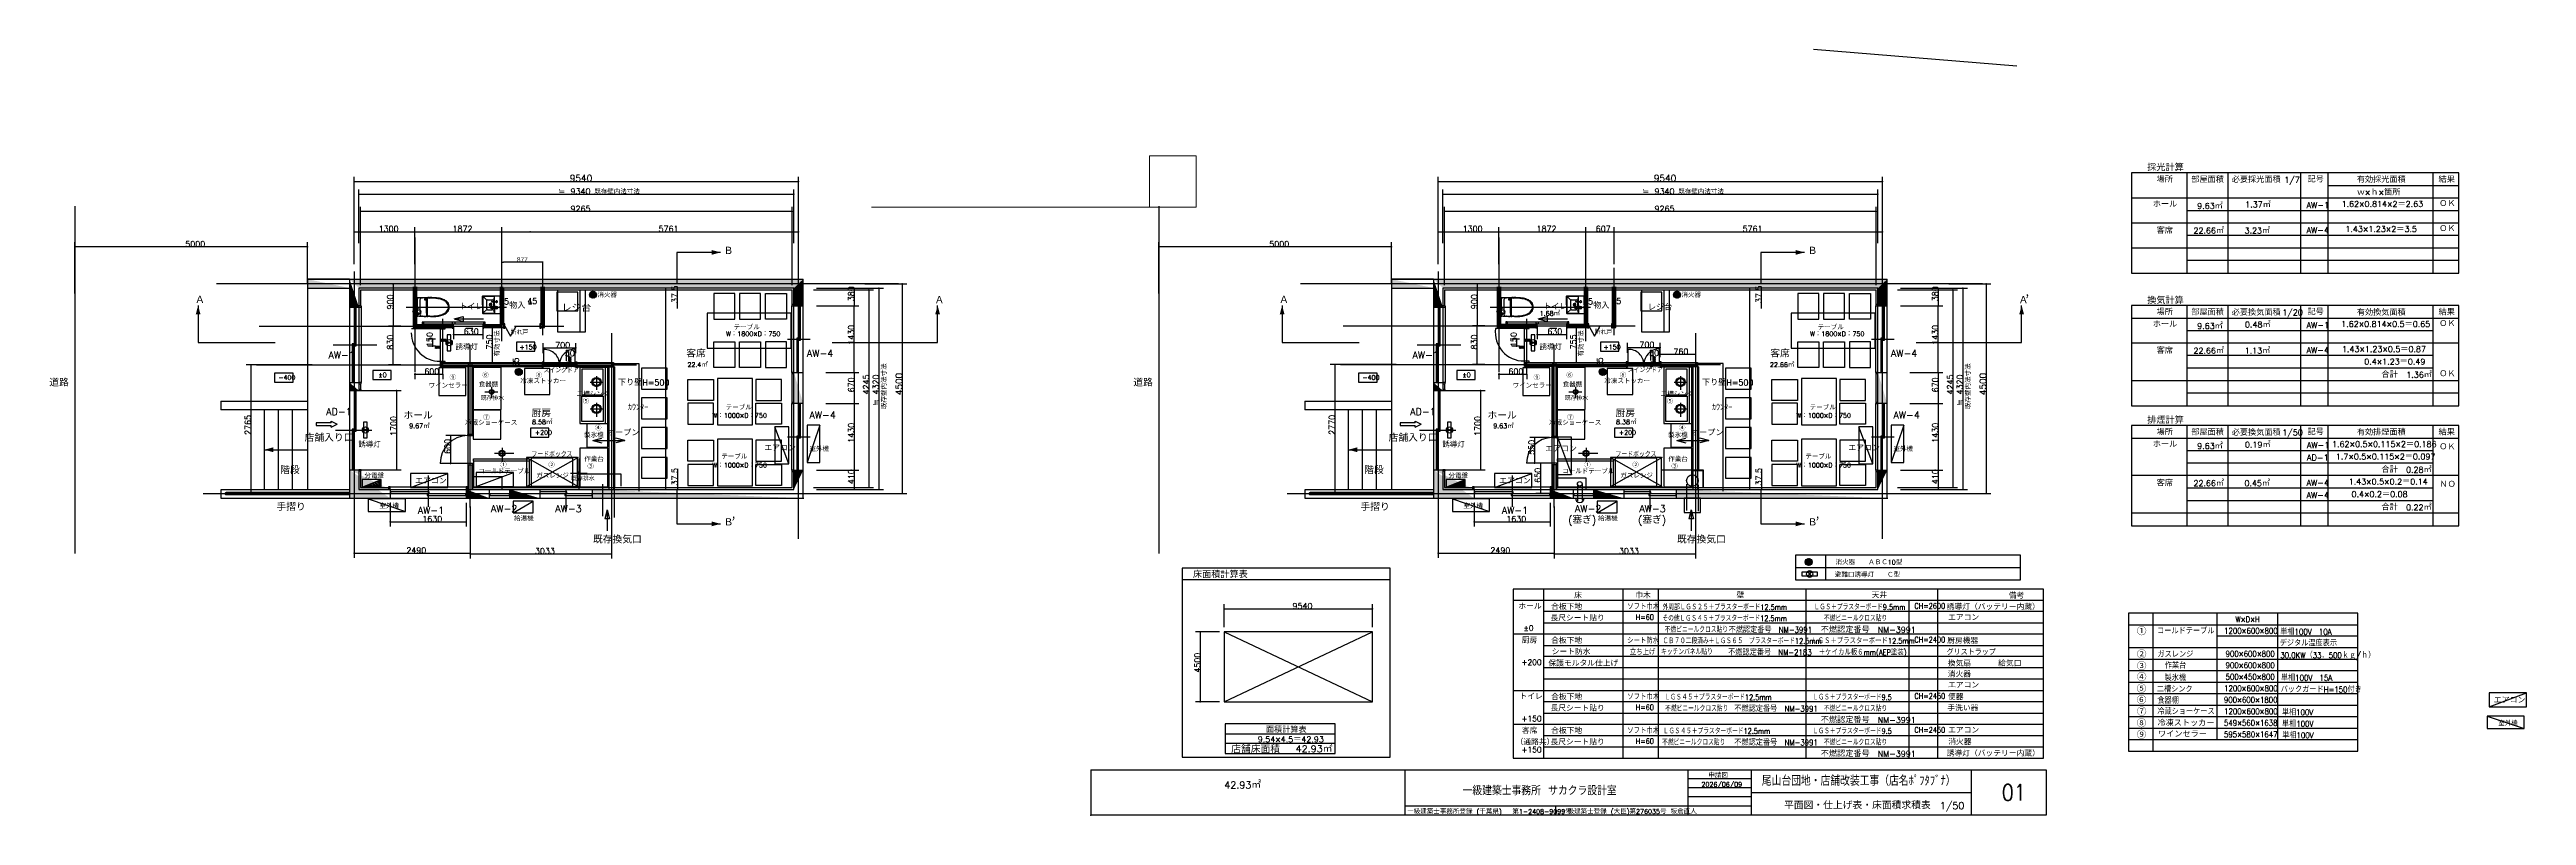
# Model space of a CAD drawing. Extents: x -22351 to 30820, y -9 to 16424.
import ezdxf

# ---------------------------------------------------------------- set-up
doc = ezdxf.new("R2010")
doc.units = 0
doc.header["$LTSCALE"] = 50
doc.header["$MEASUREMENT"] = 0
doc.layers.get('0').update_dxf_attribs({"linetype": 'CONTINUOUS'})
doc.layers.get('Defpoints').update_dxf_attribs({"linetype": 'CONTINUOUS'})
doc.layers.add('家具', color=7, linetype='CONTINUOUS', lineweight=0)
doc.styles.add('onnjuku', font='arial.ttf')
doc.styles.get("Standard").update_dxf_attribs({"font": 'txt', "bigfont": 'bigfont.shx'})
doc.dimstyles.new('onnjuku', dxfattribs={"dimtxt": 100, "dimasz": 30, "dimexe": 1.25, "dimexo": 0.625, "dimtad": 1, "dimdec": 0, "dimtxsty": 'onnjuku', "dimblk": 'DOT', "dimcen": 2.5, "dimadec": 0, "dimazin": 0, "dimtfac": 1, "dimtdec": 0, "dimtmove": 0, "dimatfit": 3, "dimfxl": 500, "dimfxlon": 1, "dimarcsym": 0})

# ---------------------------------------------------------------- blocks, each defined once
blk = doc.blocks.new('_Dot')
at = {"color": 0, "linetype": 'ByBlock', "lineweight": -2}
blk.add_line((-0.5, 0), (-1, 0), dxfattribs=at)
at = {"color": 0, "linetype": 'ByBlock', "const_width": 0.5}
blk.add_lwpolyline([(-0.25, 0, 1), (0.25, 0, 1)], format="xyb", close=True, dxfattribs=at)
blk = doc.blocks.new('*D3')
at = {"color": 0, "linetype": 'ByBlock', "lineweight": -2, "transparency": 16777216}
for p, q in [((-12639, 11498), (-12639, 11866)), ((-11792, 11865), (-12609, 11865)), ((-11762, 11498), (-11762, 11866))]:
    blk.add_line(p, q, dxfattribs=at)
at = {"layer": 'Defpoints', "color": 0, "linetype": 'ByBlock', "transparency": 16777216}
for p in [(-12639, 11865), (-12639, 11497), (-11762, 11497)]:
    blk.add_point(p, dxfattribs=at)
at = {"color": 0, "linetype": 'ByBlock', "lineweight": -2, "transparency": 16777216, "xscale": 30, "yscale": 30, "zscale": 30, "rotation": 180}
blk.add_blockref('_Dot', (-12639, 11865), dxfattribs=at)
at = {"color": 0, "linetype": 'ByBlock', "lineweight": -2, "transparency": 16777216, "xscale": 30, "yscale": 30, "zscale": 30}
blk.add_blockref('_Dot', (-11762, 11865), dxfattribs=at)
at = {"color": 0, "linetype": 'ByBlock', "transparency": 16777216, "insert": (-12201, 11916), "char_height": 100, "attachment_point": 5, "style": 'onnjuku'}
blk.add_mtext('877', dxfattribs=at)

msp = doc.modelspace()

# ---------------------------------------------------------------- linework, layer by layer
at = {"linetype": 'ByBlock'}
for p, q in [((19880.6, 16069.8), (15515.9, 16424)), ((-15811, 11894), (-15811, 13693.4)), ((-15811, 13593.4), (-6271, 13593.4)), ((-15711, 12273), (-15711, 13419)), ((-15711, 13319), (-6371, 13319)), ((-6371, 12273), (-6371, 13419)), ((-6271, 11894), (-6271, 13693.4)), ((7459, 11894), (7459, 13693.4)), ((7459, 13593.4), (16999, 13593.4)), ((7559, 12273), (7559, 13419)), ((7559, 13319), (16899, 13319)), ((16899, 12273), (16899, 13419)), ((16999, 11894), (16999, 13693.4)), ((29366.6, 13777.2), (22341.6, 13777.2)), ((22341.6, 13777.2), (22341.6, 11626.5)), ((23526.3, 13777.2), (23526.3, 11626.5)), ((24410.7, 13777.2), (24410.7, 11626.5)), ((25967.9, 13777.2), (25967.9, 11626.5)), ((26554.8, 13777.2), (26554.8, 11626.5)), ((26554.8, 13508.4), (29366.6, 13508.4)), ((28808.9, 13777.2), (28808.9, 11626.5)), ((29366.6, 11626.5), (29366.6, 13777.2)), ((-21811, 13064.4), (-21811, 5613.3)), ((-15673.5, 11369.8), (-15673.5, 13047)), ((-6408.5, 12947), (-15673.5, 12947)), ((-6408.5, 11369.8), (-6408.5, 13047)), ((1459, 13064.4), (1459, 5613.3)), ((7596.5, 11369.8), (7596.5, 13047)), ((16861.5, 12947), (7596.5, 12947)), ((16861.5, 11369.8), (16861.5, 13047)), ((22341.6, 13239.5), (29366.6, 13239.5)), ((23526.3, 12970.7), (29366.6, 12970.7)), ((-21811, 11193.2), (-21811, 12288.1)), ((-16811, 11407.3), (-16811, 12288.1)), ((-15811, 11819.8), (-15811, 12615.5)), ((-15811, 12515.5), (-14511, 12515.5)), ((-14511, 11819.8), (-14511, 12615.5)), ((-14511, 11819.8), (-14511, 12615.5)), ((-14511, 12515.5), (-12639, 12515.5)), ((-14511, 12391.1), (-14511, 9511.6)), ((-12639, 11819.8), (-12639, 12615.5)), ((-12639, 11819.8), (-12639, 12615.5)), ((-12639, 12515.5), (-12032, 12515.5)), ((-12639, 10170), (-12639, 12413.9)), ((-12032, 12515.5), (-6271, 12515.5)), ((-6271, 11819.8), (-6271, 12615.5)), ((1459, 11193.2), (1459, 12288.1)), ((6459, 11407.3), (6459, 12288.1)), ((7459, 11819.8), (7459, 12615.5)), ((7459, 12515.5), (8759, 12515.5)), ((8759, 11819.8), (8759, 12615.5)), ((8759, 11819.8), (8759, 12615.5)), ((8759, 12515.5), (10631, 12515.5)), ((8759, 12391.1), (8759, 9511.6)), ((10631, 11819.8), (10631, 12615.5)), ((10631, 11819.8), (10631, 12615.5)), ((10631, 12515.5), (11238, 12515.5)), ((10631, 10170), (10631, 12413.9)), ((11238, 11819.8), (11238, 12615.5)), ((11238, 11819.8), (11238, 12615.5)), ((11238, 12515.5), (16999, 12515.5)), ((16999, 11819.8), (16999, 12615.5)), ((29366.6, 12701.9), (22341.6, 12701.9)), ((29366.6, 12433), (23526.3, 12433)), ((-16811, 12188.1), (-21811, 12188.1)), ((-11762, 10298.9), (-11762, 11739.1)), ((-7946.4, 12072), (-8882.3, 12072)), ((-8882.3, 12072), (-8882.3, 11397.3)), ((-7946.4, 12072), (-7946.4, 12072)), ((-6271, 5927.7), (-6271, 12086.6)), ((6459, 12188.1), (1459, 12188.1)), ((11238, 10298.9), (11238, 11739.1)), ((15323.7, 12072), (14387.7, 12072)), ((14387.7, 12072), (14387.7, 11397.3)), ((15323.7, 12072), (15323.7, 12072)), ((16999, 5927.7), (16999, 12086.6)), ((29366.6, 12164.2), (22341.6, 12164.2)), ((29366.6, 11895.4), (23526.3, 11895.4)), ((-4125, 11397.3), (-18770, 11397.3)), ((-15911, 11497.3), (-16811, 11497.3)), ((-16811, 11497.3), (-6171, 11497.3)), ((-16811, 11497.3), (-16811, 11307.3)), ((-16811, 11307.3), (-15911, 11307.3)), ((-16811, 11307.3), (-16811, 6977.3)), ((-15911, 11497.3), (-15911, 9107.3)), ((-15811, 11660.7), (-15811, 6157.9)), ((-6371, 11307.3), (-15711, 11307.3)), ((-15711, 11307.3), (-15711, 9107.3)), ((-15673.5, 11269.8), (-6408.5, 11269.8)), ((-15673.5, 11269.8), (-15673.5, 10923.2)), ((-14974.7, 11392.3), (-14974.7, 10492.3)), ((-14546, 11332.3), (-14546, 10457.3)), ((-14533.5, 11332.3), (-14533.5, 10469.8)), ((-14488.5, 11332.3), (-14488.5, 10514.3)), ((-14476, 11332.3), (-14476, 10527.3)), ((-12674, 11332.3), (-12674, 10527.3)), ((-12661.5, 11332.3), (-12661.5, 10514.8)), ((-12616.5, 10514.8), (-12616.5, 11332.3)), ((-12604, 11309.2), (-12604, 10527.3)), ((-11797, 10527.3), (-11797, 11332.3)), ((-11784.5, 10514.8), (-11784.5, 11332.3)), ((-11739.5, 11332.3), (-11739.5, 10469.8)), ((-11727, 10457.3), (-11727, 11332.3)), ((-11006.6, 11216.6), (-11459.9, 11216.6)), ((-11459.9, 11216.6), (-11459.9, 10816.6)), ((-10847, 11264.4), (-11447, 11264.4)), ((-11447, 11264.4), (-11447, 10364.4)), ((-11006.6, 10816.6), (-11006.6, 11216.6)), ((-10967, 11264.4), (-10967, 10364.4)), ((-10847, 10364.4), (-10847, 11264.4)), ((-10759.5, 11164.3), (-10684.3, 11239.4)), ((-10665.9, 11091.7), (-10757.1, 11182.9)), ((-10755.4, 11140), (-10660.1, 11235.3)), ((-10646, 11100), (-10748.8, 11202.9)), ((-10748.4, 11203.6), (-10723.7, 11228.3)), ((-10745.9, 11121.3), (-10641.4, 11225.8)), ((-10630.2, 11112.6), (-10736.3, 11218.6)), ((-10732.3, 11106.6), (-10626.7, 11212.2)), ((-10618.4, 11129), (-10719.9, 11230.5)), ((-10714.8, 11095.8), (-10615.9, 11194.7)), ((-10610.9, 11149.8), (-10699.1, 11238)), ((-10692.5, 11089.8), (-10609.9, 11172.4)), ((-10610.7, 11177.9), (-10671, 11238.2)), ((-9131.1, 11297.3), (-9131.1, 6987.3)), ((-8867.3, 10869.8), (-8867.3, 11307.3)), ((-7639.6, 11188.3), (-8089.6, 11188.3)), ((-8089.6, 11188.3), (-8089.6, 10638.3)), ((-7639.6, 10638.3), (-7639.6, 11188.3)), ((-7087.6, 11188.3), (-7537.6, 11188.3)), ((-7537.6, 11188.3), (-7537.6, 10638.3)), ((-7087.6, 10638.3), (-7087.6, 11188.3)), ((-6978, 10638.3), (-6978, 11188.3)), ((-6978, 11188.3), (-6528, 11188.3)), ((-6528, 11188.3), (-6528, 10638.3)), ((-6408.5, 10952.3), (-6408.5, 11269.8)), ((-6371, 6987.3), (-6371, 11307.3)), ((-6171, 6797.3), (-6171, 11497.3)), ((-5947.7, 11269.8), (-4660, 11269.8)), ((-5885.9, 11307.3), (-4450.1, 11307.3)), ((-5885.9, 11307.3), (-4978.5, 11307.3)), ((-5078.5, 11307.3), (-5078.5, 10927.3)), ((-4846.2, 11397.3), (-3946.2, 11397.3)), ((-4760, 11269.8), (-4760, 7024.8)), ((-4550.1, 11307.3), (-4550.1, 6987.3)), ((-4046.2, 11397.3), (-4046.2, 6897.3)), ((19145, 11397.3), (4500, 11397.3)), ((7359, 11497.3), (6459, 11497.3)), ((6459, 11497.3), (17099, 11497.3)), ((6459, 11497.3), (6459, 11307.3)), ((6459, 11307.3), (7359, 11307.3)), ((6459, 11307.3), (6459, 6977.3)), ((7359, 11497.3), (7359, 9107.3)), ((7459, 11660.7), (7459, 6157.9)), ((16899, 11307.3), (7559, 11307.3)), ((7559, 11307.3), (7559, 9107.3)), ((7596.5, 11269.8), (16861.5, 11269.8)), ((7596.5, 11269.8), (7596.5, 10923.2)), ((8295.3, 11397.3), (8295.3, 10497.3)), ((8724, 11332.3), (8724, 10462.3)), ((8736.5, 11332.3), (8736.5, 10474.8)), ((8781.5, 11332.3), (8781.5, 10519.3)), ((8794, 11332.3), (8794, 10532.3)), ((10596, 11332.3), (10596, 10532.3)), ((10608.5, 11332.3), (10608.5, 10519.8)), ((10653.5, 10519.8), (10653.5, 11332.3)), ((10666, 11309.2), (10666, 10532.3)), ((11203, 10532.3), (11203, 11332.3)), ((11215.5, 10519.8), (11215.5, 11332.3)), ((11260.5, 11332.3), (11260.5, 10474.8)), ((11273, 10462.3), (11273, 11332.3)), ((12263.4, 11216.6), (11810.1, 11216.6)), ((11810.1, 11216.6), (11810.1, 10816.6)), ((12423, 11264.4), (11823, 11264.4)), ((11823, 11264.4), (11823, 10364.4)), ((12263.4, 10816.6), (12263.4, 11216.6)), ((12303, 11264.4), (12303, 10364.4)), ((12423, 10364.4), (12423, 11264.4)), ((12510.6, 11164.3), (12585.7, 11239.4)), ((12604.1, 11091.7), (12512.9, 11182.9)), ((12514.6, 11140), (12609.9, 11235.3)), ((12624, 11100), (12521.2, 11202.9)), ((12521.6, 11203.6), (12546.3, 11228.3)), ((12524.2, 11121.3), (12628.6, 11225.8)), ((12639.8, 11112.6), (12533.7, 11218.6)), ((12537.7, 11106.6), (12643.3, 11212.2)), ((12651.7, 11129), (12550.1, 11230.5)), ((12555.2, 11095.8), (12654.1, 11194.7)), ((12659.1, 11149.8), (12571, 11238)), ((12577.5, 11089.8), (12660.1, 11172.4)), ((12659.3, 11177.9), (12599, 11238.2)), ((14138.9, 11297.3), (14138.9, 6987.3)), ((14402.7, 10869.8), (14402.7, 11307.3)), ((15630.4, 11188.3), (15180.4, 11188.3)), ((15180.4, 11188.3), (15180.4, 10638.3)), ((15630.4, 10638.3), (15630.4, 11188.3)), ((16182.4, 11188.3), (15732.4, 11188.3)), ((15732.4, 11188.3), (15732.4, 10638.3)), ((16182.4, 10638.3), (16182.4, 11188.3)), ((16292, 10638.3), (16292, 11188.3)), ((16292, 11188.3), (16742, 11188.3)), ((16742, 11188.3), (16742, 10638.3)), ((16861.5, 10952.3), (16861.5, 11269.8)), ((16899, 6987.3), (16899, 11307.3)), ((17099, 6797.3), (17099, 11497.3)), ((17322.3, 11269.8), (18610, 11269.8)), ((17384.1, 11307.3), (18819.9, 11307.3)), ((17384.1, 11307.3), (18291.5, 11307.3)), ((18191.5, 11307.3), (18191.5, 10927.3)), ((18423.8, 11397.3), (19323.8, 11397.3)), ((18510, 11269.8), (18510, 7024.8)), ((18719.9, 11307.3), (18719.9, 6987.3)), ((19223.8, 11397.3), (19223.8, 6897.3)), ((22341.6, 11626.5), (29366.6, 11626.5)), ((-19160.7, 10932.7), (-19160.7, 10932.7)), ((-19160.7, 10932.7), (-19160.7, 10139)), ((-15911, 10897.3), (-15711, 10897.3)), ((-15771, 10897.3), (-15806, 10897.3)), ((-15806, 10897.3), (-15806, 10067.3)), ((-15771, 10067.3), (-15771, 10897.3)), ((-15663.5, 10923.2), (-15711, 10923.2)), ((-15711, 10923.2), (-15711, 10898.2)), ((-15711, 10898.2), (-15663.5, 10898.2)), ((-15663.5, 10898.2), (-15663.5, 10923.2)), ((-15663.5, 10923.2), (-15663.5, 9277.1)), ((-14693, 10898.5), (-12540.7, 10898.5)), ((-14533.5, 10754.9), (-14488.5, 10754.9)), ((-14498, 10898.5), (-14075.7, 10898.5)), ((-14476, 10929.3), (-14476, 10822.4)), ((-14466.5, 11078.6), (-14466.5, 11042)), ((-14466.5, 11028), (-14466.5, 10718.5)), ((-14465.8, 11040), (-14464.8, 11040)), ((-14464.8, 11030), (-14465.8, 11030)), ((-14456.8, 11076.3), (-14456.8, 10720.8)), ((-14453.6, 11093.4), (-14452.5, 11093.5)), ((-14423.5, 10701.7), (-14452.5, 10703.6)), ((-14446.1, 11091.8), (-14444.3, 11091.3)), ((-14442.2, 10762.5), (-14442.2, 10747.5)), ((-14369.6, 11094.2), (-14440.1, 11091.2)), ((-14423.3, 10705.2), (-14440.1, 10705.9)), ((-14425, 10765.7), (-14439.1, 10765.7)), ((-14439.1, 10744.4), (-14424.9, 10744.4)), ((-14388.5, 10699.7), (-14423.5, 10701.7)), ((-14423.3, 10705.2), (-14362.4, 10702.6)), ((-14422.7, 10762.5), (-14422.7, 10747.4)), ((-14398.8, 10703.2), (-14398.8, 10703.2)), ((-14398.1, 11096.9), (-14398.1, 11094.9)), ((-14397.8, 11094.8), (-14397.8, 11096.4)), ((-14349.3, 10698), (-14388.5, 10699.7)), ((-14369.6, 11094.2), (-14362.4, 11094.5)), ((-14362.4, 11094.5), (-14343.1, 11095.7)), ((-14343.1, 10701.4), (-14362.4, 10702.6)), ((-14307.7, 10696.8), (-14349.3, 10698)), ((-14265.2, 10696.2), (-14307.7, 10696.8)), ((-14288.4, 11099.3), (-14288.4, 11100.1)), ((-14288.1, 11100.7), (-14268.6, 11100.9)), ((-14288.1, 11100.7), (-14288.1, 11099.4)), ((-14274.8, 11077.7), (-14274.8, 11051.3)), ((-14262.8, 11079.1), (-14273.4, 11079.1)), ((-14273.4, 11049.9), (-14262.8, 11049.9)), ((-14268.1, 11100.4), (-14268.1, 11100.2)), ((-14267.9, 11100.2), (-14267.9, 11100.7)), ((-14267.5, 11100.9), (-14265.9, 11100.9)), ((-14245.6, 10698.6), (-14267.1, 10698.9)), ((-14263.1, 11100.2), (-14266.6, 11100.2)), ((-14265.9, 11100.9), (-14260.6, 11101)), ((-14216.7, 10696.1), (-14265.2, 10696.2)), ((-14263.1, 11100.2), (-14241.2, 11100.2)), ((-14261.4, 11051.3), (-14261.4, 11077.7)), ((-14261.3, 10765.9), (-14261.3, 11029.7)), ((-14260.6, 11101), (-14252.1, 11101)), ((-14259.8, 11031.2), (-14250.8, 11031.2)), ((-14250.8, 10764.4), (-14259.8, 10764.4)), ((-14252.1, 11101), (-14249, 11101)), ((-14239.2, 11088.4), (-14251.6, 11088.6)), ((-14251.6, 11064.5), (-14251.6, 11079.5)), ((-14251.6, 11061.5), (-14251.6, 11057.5)), ((-14251.6, 10717.6), (-14251.6, 10718.1)), ((-14251.6, 10708.5), (-14239.2, 10708.6)), ((-14249.8, 11053.3), (-14250.8, 11031.2)), ((-14244.3, 11031.2), (-14250.8, 11031.2)), ((-14250.8, 10764.4), (-14245.3, 10764.4)), ((-14250.5, 10747.9), (-14250.8, 10764.4)), ((-14250.6, 11056.5), (-14250.4, 11056.5)), ((-14250, 10719), (-14250.6, 10719)), ((-14250.3, 11062.1), (-14248.2, 11062.1)), ((-14249.7, 10756), (-14249.7, 10754)), ((-14249.6, 10720.5), (-14249.5, 10741.5)), ((-14249.5, 11063.1), (-14249.2, 11063)), ((-14249.5, 11040), (-14249.5, 11053.5)), ((-14247.3, 10756.5), (-14249.2, 10756.5)), ((-14248, 10753.5), (-14249.2, 10753.5)), ((-14249, 11101), (-14240.6, 11101)), ((-14248.6, 11039.5), (-14249, 11039.5)), ((-14248.8, 11063), (-14246.8, 11063)), ((-14248.8, 10753), (-14248.8, 10744.5)), ((-14248.2, 11062.1), (-14243.8, 11062.2)), ((-14242.1, 10743.9), (-14248.2, 10744)), ((-14248, 11033), (-14248, 11039)), ((-14247.4, 11032.5), (-14240.9, 11032.4)), ((-14247.3, 10762.6), (-14247.3, 10754.2)), ((-14247.1, 10743.9), (-14247.1, 10744)), ((-14247.1, 10743.9), (-14247.1, 10743)), ((-14246.8, 11063), (-14245.5, 11063)), ((-14246.6, 10763.1), (-14242.8, 10763.2)), ((-14245.9, 11063.1), (-14245.2, 11063.1)), ((-14238.9, 10742.9), (-14245.8, 10743)), ((-14245.5, 11062.1), (-14245.5, 11063.1)), ((-14245.4, 10764.5), (-14245.4, 10764.6)), ((-14245.3, 10764.6), (-14245.3, 10763.1)), ((-14245.3, 10764.6), (-14245.1, 10764.6)), ((-14245.2, 11063.1), (-14243.8, 11063.1)), ((-14245.1, 10764.6), (-14238.2, 10764.6)), ((-14244.8, 11082), (-14238.6, 11082.2)), ((-14238.6, 10714.9), (-14244.8, 10715.1)), ((-14244.3, 11032.4), (-14244.3, 11031)), ((-14243.4, 11031), (-14244.1, 11031)), ((-14243.8, 11063.1), (-14240.2, 11063.1)), ((-14239.6, 11062.2), (-14243.8, 11062.2)), ((-14240.8, 11031), (-14243.4, 11031)), ((-14240.8, 10763.2), (-14242.8, 10763.2)), ((-14242.1, 10743.9), (-14239.6, 10743.9)), ((-14239.9, 11032.4), (-14240.9, 11032.4)), ((-14238.2, 11031), (-14240.8, 11031)), ((-14240.8, 10763.2), (-14239.9, 10763.2)), ((-14240.6, 11101), (-14237.5, 11101)), ((-14240.2, 11063.1), (-14238.9, 11063.1)), ((-14238.8, 11100.4), (-14233.2, 11100.5)), ((-14238.8, 10696.7), (-14233.3, 10696.6)), ((-14238.7, 11080.1), (-14238.7, 11081.3)), ((-14238.7, 11064.2), (-14238.7, 11080.1)), ((-14238.7, 10717), (-14238.7, 10741.9)), ((-14238.1, 10765.2), (-14238.1, 11030.4)), ((-14237.5, 11101), (-14229.1, 11101)), ((-14235.1, 10717), (-14235.1, 11080.1)), ((-14232.2, 10696.6), (-14233.2, 10696.6)), ((-14220.7, 11100.6), (-14230.4, 11100.4)), ((-14177.1, 10696.2), (-14230.4, 10696.7)), ((-14226, 11101), (-14229.1, 11101)), ((-14226, 11101), (-14217.6, 11101)), ((-14220.7, 11100.6), (-14203.1, 11100.8)), ((-14207.1, 11101), (-14217.6, 11101)), ((-14184.8, 10696.1), (-14216.7, 10696.1)), ((-14207.1, 11101), (-14192, 11101)), ((-14203.1, 11100.8), (-14193.4, 11100.8)), ((-14169.3, 11101), (-14193.4, 11100.8)), ((-13911, 9449.9), (-13911, 10646.8)), ((-13663.4, 10644.5), (-13470.2, 10696.3)), ((-13663.4, 10644.5), (-13470.2, 10592.8)), ((-13663.4, 10644.5), (-13663.4, 10644.5)), ((-13663.4, 10644.5), (-13037.7, 10644.5)), ((-13470.2, 10696.3), (-13470.2, 10592.8)), ((-13054, 10949.1), (-13054, 11133.1)), ((-13054, 10949.1), (-13054, 10765.1)), ((-13048, 11139.1), (-12884, 11139.1)), ((-13048, 11127.6), (-13048, 10949.1)), ((-13048, 10949.1), (-13048, 10770.6)), ((-13048, 10759.1), (-12884, 10759.1)), ((-13042.5, 11133.1), (-12884, 11133.1)), ((-13042.5, 10765.1), (-12884, 10765.1)), ((-13033, 11118.2), (-12970.4, 11056.1)), ((-12970.4, 10842.1), (-13033, 10780)), ((-12970.4, 11026.1), (-12970.4, 10949.1)), ((-12970.4, 10949.1), (-12970.4, 10872.1)), ((-12940.4, 11056.1), (-12884, 11056.1)), ((-12940.4, 10842.1), (-12884, 10842.1)), ((-12884, 11139.1), (-12674, 11139.1)), ((-12884, 11133.1), (-12804.5, 11133.1)), ((-12884, 11056.1), (-12847, 11056.1)), ((-12884, 10842.1), (-12847, 10842.1)), ((-12884, 10765.1), (-12804.5, 10765.1)), ((-12884, 10759.1), (-12674, 10759.1)), ((-12771.9, 10901.1), (-12866, 10901.1)), ((-12866, 10867.1), (-12767.9, 10867.1)), ((-12860, 11015.5), (-12860.1, 11014.1)), ((-12860.1, 11014.1), (-12860, 11012.8)), ((-12859.6, 11016.8), (-12860, 11015.5)), ((-12860, 11012.8), (-12859.6, 11011.5)), ((-12858.9, 11017.8), (-12859.6, 11016.8)), ((-12859.6, 11011.5), (-12858.9, 11010.4)), ((-12858, 11018.7), (-12858.9, 11017.8)), ((-12858.9, 11010.4), (-12858, 11009.6)), ((-12856.9, 11019.2), (-12858, 11018.7)), ((-12858, 11009.6), (-12856.9, 11009.1)), ((-12855.8, 11019.4), (-12856.9, 11019.2)), ((-12856.9, 11009.1), (-12855.8, 11008.9)), ((-12855.8, 11019.4), (-12780.5, 11019.4)), ((-12855.8, 11008.9), (-12780.5, 11008.9)), ((-12804.5, 11109.6), (-12817, 11056.1)), ((-12817, 11026.1), (-12817, 11019.4)), ((-12817, 11008.9), (-12817, 10949.1)), ((-12817, 10949.1), (-12817, 10901.1)), ((-12817, 10842.1), (-12804.5, 10788.6)), ((-12799, 11019.4), (-12799, 11127.6)), ((-12799, 10949.1), (-12799, 11008.9)), ((-12799, 10949.1), (-12799, 10901.1)), ((-12799, 10867.1), (-12799, 10770.6)), ((-12780.5, 11019.4), (-12770.5, 11019.4)), ((-12780.5, 11008.9), (-12770.5, 11008.9)), ((-12767.9, 10901.1), (-12771.7, 10901.1)), ((-12751, 10901.1), (-12767.9, 10901.1)), ((-12767.9, 10867.1), (-12751, 10867.1)), ((-12670.7, 10879.3), (-12677.4, 10879.3)), ((-12671.7, 10915), (-12676.4, 10910.3)), ((-12671.7, 10910.3), (-12676.4, 10915)), ((-12674, 10949.1), (-12674, 11139.1)), ((-12674, 10949.1), (-12674, 10759.1)), ((-12674, 10876), (-12674, 10882.6)), ((-12661.5, 10957.4), (-12616.5, 10957.4)), ((-12054.5, 10965.7), (-12009.5, 10965.7)), ((-11459.9, 10816.6), (-11006.6, 10816.6)), ((-10692.3, 11089.8), (-10759.1, 11156.5)), ((-10660.8, 11093.2), (-10613.3, 11140.7)), ((-6432.8, 10769.8), (-8232.8, 10769.8)), ((-8232.8, 10769.8), (-8232.8, 10019.8)), ((-8089.6, 10638.3), (-7639.6, 10638.3)), ((-7537.6, 10638.3), (-7087.6, 10638.3)), ((-6528, 10638.3), (-6978, 10638.3)), ((-6432.8, 10019.8), (-6432.8, 10769.8)), ((-6371, 10952.3), (-6418.5, 10952.3)), ((-6418.5, 10952.3), (-6418.5, 10927.3)), ((-6418.5, 10927.3), (-6371, 10927.3)), ((-6418.5, 9497.9), (-6418.5, 10927.3)), ((-6371, 10927.3), (-6371, 10952.3)), ((-6371, 10927.3), (-6171, 10927.3)), ((-6231, 10923.4), (-6266, 10923.4)), ((-6266, 10923.4), (-6266, 10192.3)), ((-6231, 10192.3), (-6231, 10923.4)), ((-5885.9, 10927.3), (-4978.5, 10927.3)), ((-5685.9, 10927.3), (-4978.5, 10927.3)), ((-5078.5, 9497.3), (-5078.5, 10927.3)), ((-3286.5, 10139), (-3286.5, 10932.7)), ((-3286.5, 10932.7), (-3286.5, 10932.7)), ((4109.4, 10932.7), (4109.4, 10932.7)), ((4109.4, 10932.7), (4109.4, 10139)), ((7359, 10897.3), (7559, 10897.3)), ((7499, 10897.3), (7464, 10897.3)), ((7464, 10897.3), (7464, 10067.3)), ((7499, 10067.3), (7499, 10897.3)), ((7606.5, 10923.2), (7559, 10923.2)), ((7559, 10923.2), (7559, 10898.2)), ((7559, 10898.2), (7606.5, 10898.2)), ((7606.5, 10898.2), (7606.5, 10923.2)), ((7606.5, 10923.2), (7606.5, 9277.1)), ((8577, 10898.5), (10729.3, 10898.5)), ((8736.5, 10754.9), (8781.5, 10754.9)), ((8772.1, 10898.5), (9194.3, 10898.5)), ((8794, 10929.3), (8794, 10822.4)), ((8803.5, 11078.6), (8803.5, 11042)), ((8803.5, 11028), (8803.5, 10718.5)), ((8804.2, 11040), (8805.2, 11040)), ((8805.2, 11030), (8804.2, 11030)), ((8813.2, 11076.3), (8813.2, 10720.8)), ((8816.4, 11093.4), (8817.5, 11093.5)), ((8846.6, 10701.7), (8817.5, 10703.6)), ((8823.9, 11091.8), (8825.7, 11091.3)), ((8827.8, 10762.5), (8827.8, 10747.5)), ((8900.4, 11094.2), (8829.9, 11091.2)), ((8846.7, 10705.2), (8829.9, 10705.9)), ((8845, 10765.7), (8830.9, 10765.7)), ((8830.9, 10744.4), (8845.2, 10744.4)), ((8881.6, 10699.7), (8846.6, 10701.7)), ((8846.7, 10705.2), (8907.7, 10702.6)), ((8847.3, 10762.5), (8847.3, 10747.4)), ((8871.2, 10703.2), (8871.2, 10703.2)), ((8871.9, 11096.9), (8871.9, 11094.9)), ((8872.2, 11094.8), (8872.2, 11096.4)), ((8920.7, 10698), (8881.6, 10699.7)), ((8900.4, 11094.2), (8907.7, 11094.5)), ((8907.7, 11094.5), (8927, 11095.7)), ((8927, 10701.4), (8907.7, 10702.6)), ((8962.4, 10696.8), (8920.7, 10698)), ((9004.8, 10696.2), (8962.4, 10696.8)), ((8981.6, 11099.3), (8981.6, 11100.1)), ((8981.9, 11100.7), (9001.5, 11100.9)), ((8981.9, 11100.7), (8981.9, 11099.4)), ((8995.2, 11077.7), (8995.2, 11051.3)), ((9007.2, 11079.1), (8996.6, 11079.1)), ((8996.6, 11049.9), (9007.2, 11049.9)), ((9001.9, 11100.4), (9001.9, 11100.2)), ((9002.1, 11100.2), (9002.1, 11100.7)), ((9002.6, 11100.9), (9004.1, 11100.9)), ((9024.4, 10698.6), (9002.9, 10698.9)), ((9006.9, 11100.2), (9003.4, 11100.2)), ((9004.1, 11100.9), (9009.4, 11101)), ((9053.3, 10696.1), (9004.8, 10696.2)), ((9006.9, 11100.2), (9028.8, 11100.2)), ((9008.6, 11051.3), (9008.6, 11077.7)), ((9008.7, 10765.9), (9008.7, 11029.7)), ((9009.4, 11101), (9017.9, 11101)), ((9010.2, 11031.2), (9019.2, 11031.2)), ((9019.2, 10764.4), (9010.2, 10764.4)), ((9017.9, 11101), (9021, 11101)), ((9030.8, 11088.4), (9018.4, 11088.6)), ((9018.4, 11064.5), (9018.4, 11079.5)), ((9018.4, 11061.5), (9018.4, 11057.5)), ((9018.4, 10717.6), (9018.4, 10718.1)), ((9018.4, 10708.5), (9030.8, 10708.6)), ((9020.3, 11053.3), (9019.2, 11031.2)), ((9025.7, 11031.2), (9019.2, 11031.2)), ((9019.2, 10764.4), (9024.7, 10764.4)), ((9019.6, 10747.9), (9019.2, 10764.4)), ((9019.4, 11056.5), (9019.6, 11056.5)), ((9020, 10719), (9019.4, 10719)), ((9019.7, 11062.1), (9021.8, 11062.1)), ((9020.3, 10756), (9020.3, 10754)), ((9020.4, 10720.5), (9020.5, 10741.5)), ((9020.5, 11040), (9020.5, 11053.5)), ((9020.6, 11063.1), (9020.9, 11063)), ((9022.7, 10756.5), (9020.8, 10756.5)), ((9022, 10753.5), (9020.8, 10753.5)), ((9021, 11101), (9029.4, 11101)), ((9021.4, 11039.5), (9021, 11039.5)), ((9021.2, 11063), (9023.3, 11063)), ((9021.3, 10753), (9021.3, 10744.5)), ((9021.8, 11062.1), (9026.2, 11062.2)), ((9027.9, 10743.9), (9021.8, 10744)), ((9022, 11033), (9022, 11039)), ((9022.7, 11032.5), (9029.1, 11032.4)), ((9022.7, 10762.6), (9022.7, 10754.2)), ((9022.9, 10743.9), (9022.9, 10744)), ((9022.9, 10743.9), (9022.9, 10743)), ((9023.3, 11063), (9024.5, 11063)), ((9023.4, 10763.1), (9027.2, 10763.2)), ((9024.2, 11063.1), (9024.9, 11063.1)), ((9031.1, 10742.9), (9024.2, 10743)), ((9024.5, 11062.1), (9024.5, 11063.1)), ((9024.6, 10764.5), (9024.6, 10764.6)), ((9024.7, 10764.6), (9024.7, 10763.1)), ((9024.7, 10764.6), (9024.9, 10764.6)), ((9024.9, 11063.1), (9026.2, 11063.1)), ((9024.9, 10764.6), (9031.9, 10764.6)), ((9025.2, 11082), (9031.4, 11082.2)), ((9031.4, 10714.9), (9025.2, 10715.1)), ((9025.7, 11032.4), (9025.7, 11031)), ((9026.6, 11031), (9026, 11031)), ((9026.2, 11063.1), (9029.8, 11063.1)), ((9030.4, 11062.2), (9026.2, 11062.2)), ((9029.3, 11031), (9026.6, 11031)), ((9029.2, 10763.2), (9027.2, 10763.2)), ((9027.9, 10743.9), (9030.4, 10743.9)), ((9030.1, 11032.4), (9029.1, 11032.4)), ((9029.2, 10763.2), (9030.1, 10763.2)), ((9031.9, 11031), (9029.3, 11031)), ((9029.4, 11101), (9032.5, 11101)), ((9029.8, 11063.1), (9031.1, 11063.1)), ((9031.2, 11100.4), (9036.8, 11100.5)), ((9031.2, 10696.7), (9036.7, 10696.6)), ((9031.3, 11080.1), (9031.3, 11081.3)), ((9031.3, 11064.2), (9031.3, 11080.1)), ((9031.3, 10717), (9031.3, 10741.9)), ((9031.9, 10765.2), (9031.9, 11030.4)), ((9032.5, 11101), (9040.9, 11101)), ((9034.9, 10717), (9034.9, 11080.1)), ((9037.8, 10696.6), (9036.8, 10696.6)), ((9049.4, 11100.6), (9039.6, 11100.4)), ((9093, 10696.2), (9039.6, 10696.7)), ((9044, 11101), (9040.9, 11101)), ((9044, 11101), (9052.4, 11101)), ((9049.4, 11100.6), (9066.9, 11100.8)), ((9062.9, 11101), (9052.4, 11101)), ((9085.2, 10696.1), (9053.3, 10696.1)), ((9062.9, 11101), (9078, 11101)), ((9066.9, 11100.8), (9076.6, 11100.8)), ((9100.7, 11101), (9076.6, 11100.8)), ((9359, 9449.9), (9359, 10646.8)), ((9606.6, 10644.5), (9799.8, 10696.3)), ((9606.6, 10644.5), (9799.8, 10592.8)), ((9606.6, 10644.5), (9606.6, 10644.5)), ((9606.6, 10644.5), (10232.3, 10644.5)), ((9799.8, 10696.3), (9799.8, 10592.8)), ((10216, 10949.1), (10216, 11133.1)), ((10216, 10949.1), (10216, 10765.1)), ((10222, 11139.1), (10386, 11139.1)), ((10222, 11127.6), (10222, 10949.1)), ((10222, 10949.1), (10222, 10770.6)), ((10222, 10759.1), (10386, 10759.1)), ((10227.5, 11133.1), (10386, 11133.1)), ((10227.5, 10765.1), (10386, 10765.1)), ((10237, 11118.2), (10299.6, 11056.1)), ((10299.6, 10842.1), (10237, 10780)), ((10299.6, 11026.1), (10299.6, 10949.1)), ((10299.6, 10949.1), (10299.6, 10872.1)), ((10329.6, 11056.1), (10386, 11056.1)), ((10329.6, 10842.1), (10386, 10842.1)), ((10386, 11139.1), (10596, 11139.1)), ((10386, 11133.1), (10465.5, 11133.1)), ((10386, 11056.1), (10423, 11056.1)), ((10386, 10842.1), (10423, 10842.1)), ((10386, 10765.1), (10465.5, 10765.1)), ((10386, 10759.1), (10596, 10759.1)), ((10498.1, 10901.1), (10404, 10901.1)), ((10404, 10867.1), (10502.1, 10867.1)), ((10410, 11015.5), (10409.9, 11014.1)), ((10409.9, 11014.1), (10410, 11012.8)), ((10410.5, 11016.8), (10410, 11015.5)), ((10410, 11012.8), (10410.5, 11011.5)), ((10411.1, 11017.8), (10410.5, 11016.8)), ((10410.5, 11011.5), (10411.1, 11010.4)), ((10412, 11018.7), (10411.1, 11017.8)), ((10411.1, 11010.4), (10412, 11009.6)), ((10413.1, 11019.2), (10412, 11018.7)), ((10412, 11009.6), (10413.1, 11009.1)), ((10414.2, 11019.4), (10413.1, 11019.2)), ((10413.1, 11009.1), (10414.2, 11008.9)), ((10414.2, 11019.4), (10489.5, 11019.4)), ((10414.2, 11008.9), (10489.5, 11008.9)), ((10465.5, 11109.6), (10453, 11056.1)), ((10453, 11026.1), (10453, 11019.4)), ((10453, 11008.9), (10453, 10949.1)), ((10453, 10949.1), (10453, 10901.1)), ((10453, 10842.1), (10465.5, 10788.6)), ((10471, 11019.4), (10471, 11127.6)), ((10471, 10949.1), (10471, 11008.9)), ((10471, 10949.1), (10471, 10901.1)), ((10471, 10867.1), (10471, 10770.6)), ((10489.5, 11019.4), (10499.6, 11019.4)), ((10489.5, 11008.9), (10499.6, 11008.9)), ((10502.1, 10901.1), (10498.3, 10901.1)), ((10519, 10901.1), (10502.1, 10901.1)), ((10502.1, 10867.1), (10519, 10867.1)), ((10599.3, 10879.3), (10592.7, 10879.3)), ((10598.4, 10915), (10593.6, 10910.3)), ((10598.4, 10910.3), (10593.6, 10915)), ((10596, 10949.1), (10596, 11139.1)), ((10596, 10949.1), (10596, 10759.1)), ((10596, 10876), (10596, 10882.6)), ((10608.5, 10957.4), (10653.5, 10957.4)), ((11215.5, 10965.7), (11260.5, 10965.7)), ((11810.1, 10816.6), (12263.4, 10816.6)), ((12577.7, 11089.8), (12511, 11156.5)), ((12609.2, 11093.2), (12656.7, 11140.7)), ((16837.2, 10769.8), (15037.2, 10769.8)), ((15037.2, 10769.8), (15037.2, 10019.8)), ((15180.4, 10638.3), (15630.4, 10638.3)), ((15732.4, 10638.3), (16182.4, 10638.3)), ((16742, 10638.3), (16292, 10638.3)), ((16837.2, 10019.8), (16837.2, 10769.8)), ((16899, 10952.3), (16851.5, 10952.3)), ((16851.5, 10952.3), (16851.5, 10927.3)), ((16851.5, 10927.3), (16899, 10927.3)), ((16851.5, 9497.9), (16851.5, 10927.3)), ((16899, 10927.3), (16899, 10952.3)), ((16899, 10927.3), (17099, 10927.3)), ((17039, 10923.4), (17004, 10923.4)), ((17004, 10923.4), (17004, 10192.3)), ((17039, 10192.3), (17039, 10923.4)), ((17384.1, 10927.3), (18291.5, 10927.3)), ((17584.1, 10927.3), (18291.5, 10927.3)), ((18191.5, 9497.3), (18191.5, 10927.3)), ((19983.5, 10139), (19983.5, 10932.7)), ((19983.5, 10932.7), (19983.5, 10932.7)), ((29366.6, 10932.7), (22341.6, 10932.7)), ((22341.6, 10932.7), (22341.6, 8782)), ((22341.6, 10663.8), (29366.6, 10663.8)), ((23526.3, 10932.7), (23526.3, 8782)), ((24410.7, 10932.7), (24410.7, 8782)), ((25967.9, 10932.7), (25967.9, 8782)), ((26554.8, 10932.7), (26554.8, 8782)), ((28808.9, 10932.7), (28808.9, 8782)), ((29366.6, 8782), (29366.6, 10932.7)), ((-19160.7, 10139), (-17509.2, 10139)), ((-17847.2, 10492.3), (-12639, 10492.3)), ((-15816, 10107.3), (-15851, 10107.3)), ((-15851, 10107.3), (-15851, 9277.3)), ((-15816, 9277.3), (-15816, 10107.3)), ((-14811.7, 10492.3), (-15074.7, 10492.3)), ((-14974.7, 9662.3), (-14974.7, 10492.3)), ((-13966.9, 10432.3), (-14578, 10432.3)), ((-14546, 10457.3), (-13705.3, 10457.3)), ((-13705.3, 10469.8), (-14533.5, 10469.8)), ((-13954.7, 10432.3), (-14531.9, 10432.3)), ((-14488.5, 10514.8), (-13705.3, 10514.8)), ((-14476, 10527.3), (-13705.3, 10527.3)), ((-14323.2, 10575.3), (-14348.2, 10575.3)), ((-14348.2, 10575.3), (-14348.2, 10527.3)), ((-14348.2, 10527.3), (-14323.2, 10527.3)), ((-14323.2, 10527.3), (-14323.2, 10575.3)), ((-13645.7, 10572.3), (-14323.2, 10572.3)), ((-14323.2, 10572.3), (-14323.2, 10537.3)), ((-14323.2, 10537.3), (-13645.7, 10537.3)), ((-14066.9, 10211), (-14228.5, 10211)), ((-14128.5, 10211), (-14128.5, 10061)), ((-13855.1, 10457.3), (-13966.9, 10457.3)), ((-13966.9, 10457.3), (-13966.9, 10432.3)), ((-13966.9, 10432.3), (-13855.1, 10432.3)), ((-13956.9, 9732.3), (-13956.9, 10432.3)), ((-13956.9, 10211), (-13834.4, 10211)), ((-13919, 10161), (-13956.9, 10198.9)), ((-13933.1, 10161), (-13956.9, 10184.8)), ((-13947.3, 10161), (-13956.9, 10170.6)), ((-13904.9, 10161), (-13954.9, 10211)), ((-13890.7, 10161), (-13940.7, 10211)), ((-13876.6, 10161), (-13926.6, 10211)), ((-13862.4, 10161), (-13912.4, 10211)), ((-13848.3, 10161), (-13898.3, 10211)), ((-13834.4, 10161.3), (-13884.1, 10211)), ((-13834.4, 10175.4), (-13870, 10211)), ((-13834.4, 10189.6), (-13855.9, 10211)), ((-13855.1, 10432.3), (-13855.1, 10457.3)), ((-13834.4, 10203.7), (-13841.7, 10211)), ((-13820, 10180.2), (-13725.3, 10085.4)), ((-13725.3, 10180.2), (-13820, 10085.4)), ((-13733.5, 10302.6), (-13811.8, 10302.6)), ((-13811.8, 10302.6), (-13811.8, 9963)), ((-13733.5, 9963), (-13733.5, 10302.6)), ((-13027.8, 10572.3), (-13705.3, 10572.3)), ((-13705.3, 10572.3), (-13705.3, 10537.3)), ((-13705.3, 10537.3), (-13027.8, 10537.3)), ((-13680.3, 10535.3), (-13705.3, 10535.3)), ((-13705.3, 10535.3), (-13705.3, 10449.3)), ((-13705.3, 10449.3), (-13680.3, 10449.3)), ((-13680.3, 10449.3), (-13680.3, 10535.3)), ((-13680.3, 10470.4), (-13680.3, 10211.9)), ((-13680.3, 10311.9), (-13050.3, 10311.9)), ((-13645.7, 10537.3), (-13645.7, 10572.3)), ((-13411, 10447.3), (-13261, 10447.3)), ((-13025.3, 10535.3), (-13050.3, 10535.3)), ((-13050.3, 10535.3), (-13050.3, 10449.3)), ((-13050.3, 10470.4), (-13050.3, 10211.9)), ((-13050.3, 10449.3), (-13025.3, 10449.3)), ((-13027.8, 10537.3), (-13027.8, 10572.3)), ((-13000.3, 10575.3), (-13025.3, 10575.3)), ((-13025.3, 10575.3), (-13025.3, 10527.3)), ((-13025.3, 10449.3), (-13025.3, 10535.3)), ((-13025.3, 10527.3), (-13000.3, 10527.3)), ((-13025.3, 10527.3), (-12604, 10527.3)), ((-13025.3, 10514.8), (-12604, 10514.8)), ((-12604, 10469.8), (-13025.3, 10469.8)), ((-13025.3, 10457.3), (-12604, 10457.3)), ((-13000.3, 10527.3), (-13000.3, 10575.3)), ((-12847, 10457.3), (-12847, 9707.3)), ((-12579, 10537.3), (-12604, 10537.3)), ((-12604, 10537.3), (-12604, 10447.3)), ((-12604, 10447.3), (-12579, 10447.3)), ((-12579, 10447.3), (-12579, 10537.3)), ((-12579, 10492.3), (-12457.3, 10276.4)), ((-12457.3, 10276.4), (-12335.5, 10492.3)), ((-12369, 10492.3), (-11309.6, 10492.3)), ((-11933, 10143.7), (-12329.2, 10143.7)), ((-12329.2, 10143.7), (-12329.2, 9953.1)), ((-11933, 9953.1), (-11933, 10143.7)), ((-11797, 10537.3), (-11822, 10537.3)), ((-11822, 10537.3), (-11822, 10447.3)), ((-11822, 10447.3), (-11797, 10447.3)), ((-11797, 10447.3), (-11797, 10537.3)), ((-11797, 10514.8), (-11786.4, 10514.8)), ((-11740.6, 10469.8), (-11797, 10469.8)), ((-11797, 10457.3), (-11727, 10457.3)), ((-11751.8, 9910.7), (-11751.8, 10123.1)), ((-11447, 10364.4), (-10847, 10364.4)), ((-11051.8, 9910.7), (-11051.8, 10123.1)), ((-10288, 10338.1), (-10288, 5717.7)), ((-8089.6, 9601.3), (-8089.6, 10151.3)), ((-8089.6, 10151.3), (-7639.6, 10151.3)), ((-7639.6, 10151.3), (-7639.6, 9601.3)), ((-7537.6, 9601.3), (-7537.6, 10151.3)), ((-7537.6, 10151.3), (-7087.6, 10151.3)), ((-7087.6, 10151.3), (-7087.6, 9601.3)), ((-6978, 10151.3), (-6978, 9601.3)), ((-6528, 10151.3), (-6978, 10151.3)), ((-6528, 9601.3), (-6528, 10151.3)), ((-6511.7, 10212.3), (-6022.7, 10212.3)), ((-6276, 10232.3), (-6311, 10232.3)), ((-6311, 10232.3), (-6311, 9500.8)), ((-6276, 9500.8), (-6276, 10232.3)), ((-6266, 10192.3), (-6231, 10192.3)), ((-5552.4, 10139), (-3286.5, 10139)), ((4109.4, 10139), (5760.8, 10139)), ((5422.8, 10497.3), (10631, 10497.3)), ((7454, 10107.3), (7419, 10107.3)), ((7419, 10107.3), (7419, 9277.3)), ((7454, 9277.3), (7454, 10107.3)), ((8458.3, 10497.3), (8195.3, 10497.3)), ((8295.3, 9667.3), (8295.3, 10497.3)), ((9315.3, 10437.3), (8691.3, 10437.3)), ((9303.1, 10437.3), (8692, 10437.3)), ((8724, 10462.3), (9556, 10462.3)), ((9556, 10474.8), (8736.5, 10474.8)), ((8781.5, 10519.8), (9556, 10519.8)), ((8794, 10532.3), (9556, 10532.3)), ((8938.1, 10580.3), (8913.1, 10580.3)), ((8913.1, 10580.3), (8913.1, 10532.3)), ((8913.1, 10532.3), (8938.1, 10532.3)), ((8938.1, 10532.3), (8938.1, 10580.3)), ((9615.7, 10577.3), (8938.1, 10577.3)), ((8938.1, 10577.3), (8938.1, 10542.3)), ((8938.1, 10542.3), (9615.7, 10542.3)), ((9203.1, 10211), (9041.5, 10211)), ((9141.5, 10211), (9141.5, 10061)), ((9414.9, 10462.3), (9303.1, 10462.3)), ((9303.1, 10462.3), (9303.1, 10437.3)), ((9303.1, 10437.3), (9414.9, 10437.3)), ((9313.1, 9737.3), (9313.1, 10437.3)), ((9313.1, 10211), (9435.6, 10211)), ((9351, 10161), (9313.1, 10198.9)), ((9336.9, 10161), (9313.1, 10184.8)), ((9322.7, 10161), (9313.1, 10170.6)), ((9365.2, 10161), (9315.2, 10211)), ((9379.3, 10161), (9329.3, 10211)), ((9393.4, 10161), (9343.4, 10211)), ((9407.6, 10161), (9357.6, 10211)), ((9421.7, 10161), (9371.7, 10211)), ((9435.6, 10161.3), (9385.9, 10211)), ((9435.6, 10175.4), (9400, 10211)), ((9435.6, 10189.6), (9414.2, 10211)), ((9414.9, 10437.3), (9414.9, 10462.3)), ((9435.6, 10203.7), (9428.3, 10211)), ((9450, 10180.2), (9544.8, 10085.4)), ((9544.8, 10180.2), (9450, 10085.4)), ((9536.5, 10302.6), (9458.2, 10302.6)), ((9458.2, 10302.6), (9458.2, 9963)), ((9536.5, 9963), (9536.5, 10302.6)), ((10233.6, 10577.3), (9556, 10577.3)), ((9556, 10577.3), (9556, 10542.3)), ((9556, 10542.3), (10233.6, 10542.3)), ((9581, 10540.3), (9556, 10540.3)), ((9556, 10540.3), (9556, 10454.3)), ((9556, 10454.3), (9581, 10454.3)), ((9581, 10454.3), (9581, 10540.3)), ((9581, 10475.4), (9581, 10211.9)), ((9581, 10311.9), (10211, 10311.9)), ((9615.7, 10542.3), (9615.7, 10577.3)), ((9859, 10447.3), (10009, 10447.3)), ((10236, 10540.3), (10211, 10540.3)), ((10211, 10540.3), (10211, 10454.3)), ((10211, 10475.4), (10211, 10211.9)), ((10211, 10454.3), (10236, 10454.3)), ((10233.6, 10542.3), (10233.6, 10577.3)), ((10261, 10580.3), (10236, 10580.3)), ((10236, 10580.3), (10236, 10532.3)), ((10236, 10454.3), (10236, 10540.3)), ((10236, 10532.3), (10261, 10532.3)), ((10236, 10532.3), (10666, 10532.3)), ((10236, 10519.8), (10666, 10519.8)), ((10666, 10474.8), (10236, 10474.8)), ((10236, 10462.3), (10666, 10462.3)), ((10261, 10532.3), (10261, 10580.3)), ((10423, 10462.3), (10423, 9707.3)), ((10631, 10497.3), (11690.5, 10497.3)), ((10691, 10542.3), (10666, 10542.3)), ((10666, 10542.3), (10666, 10452.3)), ((10666, 10452.3), (10691, 10452.3)), ((10691, 10452.3), (10691, 10542.3)), ((10691, 10497.3), (10812.8, 10276.4)), ((10812.8, 10276.4), (10934.5, 10497.3)), ((11337, 10143.7), (10940.9, 10143.7)), ((10940.9, 10143.7), (10940.9, 9953.1)), ((11203, 10542.3), (11178, 10542.3)), ((11178, 10542.3), (11178, 10452.3)), ((11178, 10452.3), (11203, 10452.3)), ((11203, 10452.3), (11203, 10542.3)), ((11203, 10519.8), (11213.6, 10519.8)), ((11259.5, 10474.8), (11203, 10474.8)), ((11203, 10462.3), (11273, 10462.3)), ((11337, 9953.1), (11337, 10143.7)), ((11522, 9915.7), (11522, 10128.1)), ((11823, 10364.4), (12423, 10364.4)), ((12222, 9915.7), (12222, 10128.1)), ((12982, 10338.1), (12982, 5717.7)), ((15180.4, 9601.3), (15180.4, 10151.3)), ((15180.4, 10151.3), (15630.4, 10151.3)), ((15630.4, 10151.3), (15630.4, 9601.3)), ((15732.4, 9601.3), (15732.4, 10151.3)), ((15732.4, 10151.3), (16182.4, 10151.3)), ((16182.4, 10151.3), (16182.4, 9601.3)), ((16292, 10151.3), (16292, 9601.3)), ((16742, 10151.3), (16292, 10151.3)), ((16742, 9601.3), (16742, 10151.3)), ((16758.4, 10212.3), (17247.4, 10212.3)), ((16994, 10232.3), (16959, 10232.3)), ((16959, 10232.3), (16959, 9500.8)), ((16994, 9500.8), (16994, 10232.3)), ((17004, 10192.3), (17039, 10192.3)), ((17717.6, 10139), (19983.5, 10139)), ((29366.6, 10126.2), (22341.6, 10126.2)), ((23526.3, 10395), (28808.9, 10395)), ((-16715.4, 9662.3), (-18130.6, 9662.3)), ((-18030.6, 9662.3), (-18030.6, 6897.3)), ((-17910.4, 9662.3), (-9753.6, 9662.3)), ((-16262.3, 10087.3), (-15326, 10087.3)), ((-15806, 10067.3), (-15771, 10067.3)), ((-14811.7, 9662.3), (-15074.7, 9662.3)), ((-14066.9, 10061), (-14228.5, 10061)), ((-14067.3, 10061), (-13956.9, 10061)), ((-14019.4, 10011), (-14067.3, 10058.9)), ((-14033.6, 10011), (-14067.3, 10044.7)), ((-14047.7, 10011), (-14067.3, 10030.6)), ((-14061.8, 10011), (-14067.3, 10016.4)), ((-14005.3, 10011), (-14055.3, 10061)), ((-13991.1, 10011), (-14041.1, 10061)), ((-13977, 10011), (-14027, 10061)), ((-13962.8, 10011), (-14012.8, 10061)), ((-13956.9, 10019.2), (-13998.7, 10061)), ((-13412, 9597.4), (-13992, 9597.4)), ((-13992, 9597.4), (-13992, 9002.4)), ((-13956.9, 10033.4), (-13984.6, 10061)), ((-13956.9, 10047.5), (-13970.4, 10061)), ((-13855.1, 9732.3), (-13966.9, 9732.3)), ((-13966.9, 9732.3), (-13966.9, 9707.3)), ((-13966.9, 9707.3), (-13855.1, 9707.3)), ((-13956.9, 9707.3), (-11776.8, 9707.3)), ((-13956.9, 9617.3), (-13956.9, 9707.3)), ((-13366, 9617.3), (-13956.9, 9617.3)), ((-13944.4, 9707.3), (-13944.4, 9617.3)), ((-13944.4, 9694.8), (-11776.8, 9694.8)), ((-13944.4, 9629.8), (-10255.5, 9629.8)), ((-13855.1, 9707.3), (-13855.1, 9732.3)), ((-13811.8, 9963), (-13733.5, 9963)), ((-13412, 9002.4), (-13412, 9597.4)), ((-13366, 8166.9), (-13366, 9617.3)), ((-13353.5, 8166.9), (-13353.5, 9694.8)), ((-13321, 6601.5), (-13321, 10091.6)), ((-13288.5, 9694.8), (-13288.5, 8166.9)), ((-11776.8, 9617.3), (-13276, 9617.3)), ((-13276, 8166.9), (-13276, 9617.3)), ((-11776.8, 9613.3), (-13272, 9613.3)), ((-13272, 9613.3), (-13272, 8166.9)), ((-12657, 9603.3), (-13257, 9603.3)), ((-13257, 9603.3), (-13257, 8703.3)), ((-12657, 8703.3), (-12657, 9603.3)), ((-12352.3, 9507.2), (-12277.2, 9582.3)), ((-12348.3, 9483), (-12253, 9578.2)), ((-12341.2, 9546.6), (-12316.6, 9571.2)), ((-12329.2, 9953.1), (-11933, 9953.1)), ((-12211.2, 9471.9), (-12312.8, 9573.4)), ((-12203.8, 9492.7), (-12291.9, 9580.9)), ((-12276.3, 9694.8), (-12276.3, 9629.8)), ((-12203.6, 9520.8), (-12263.9, 9581.1)), ((-11607.8, 9581.1), (-12156.8, 9581.1)), ((-12156.8, 9581.1), (-12156.8, 9021.1)), ((-11751.8, 9717.3), (-11776.8, 9717.3)), ((-11776.8, 9717.3), (-11776.8, 9603.3)), ((-11776.8, 9603.3), (-11751.8, 9603.3)), ((-11751.8, 10023.1), (-11051.8, 10023.1)), ((-11751.8, 9603.3), (-11751.8, 9717.3)), ((-11751.8, 9707.3), (-11051.8, 9707.3)), ((-11736.8, 9682.3), (-11736.8, 9985.4)), ((-11401.8, 9682.3), (-11736.8, 9682.3)), ((-11736.8, 9682.3), (-11736.8, 9642.3)), ((-11736.8, 9642.3), (-11401.8, 9642.3)), ((-11607.8, 9021.1), (-11607.8, 9581.1)), ((-11401.8, 9765.6), (-11401.3, 9596.6)), ((-11401.8, 9642.3), (-11401.8, 9682.3)), ((-11066.8, 9682.3), (-11401.8, 9682.3)), ((-11401.8, 9682.3), (-11401.8, 9642.3)), ((-11401.8, 9642.3), (-11066.8, 9642.3)), ((-11251.2, 9747.1), (-11251.2, 9945.7)), ((-11201.2, 9845.7), (-11251.2, 9845.7)), ((-11201.2, 9708.5), (-11251.2, 9708.5)), ((-11251.2, 9708.5), (-11251.2, 9576.8)), ((-11201.2, 9657.3), (-11251.2, 9707.3)), ((-11201.2, 9643.1), (-11251.2, 9693.1)), ((-11201.2, 9629), (-11251.2, 9679)), ((-11201.2, 9614.8), (-11251.2, 9664.8)), ((-11210.6, 9610.1), (-11251.2, 9650.7)), ((-11224.7, 9610.1), (-11251.2, 9636.6)), ((-11238.9, 9610.1), (-11251.2, 9622.4)), ((-11201.2, 9671.4), (-11238.3, 9708.5)), ((-11201.2, 9685.6), (-11224.1, 9708.5)), ((-11201.2, 9699.7), (-11210, 9708.5)), ((-11201.2, 9747.1), (-11201.2, 9945.7)), ((-11201.2, 9830.2), (-11201.2, 9708.5)), ((-11151.2, 9777), (-11201.2, 9827)), ((-11151.2, 9762.8), (-11201.2, 9812.8)), ((-11151.2, 9748.7), (-11201.2, 9798.7)), ((-11151.2, 9734.5), (-11201.2, 9784.5)), ((-11151.2, 9720.4), (-11201.2, 9770.4)), ((-11153.4, 9708.5), (-11201.2, 9756.3)), ((-11167.6, 9708.5), (-11201.2, 9742.1)), ((-11181.7, 9708.5), (-11201.2, 9728)), ((-11195.9, 9708.5), (-11201.2, 9713.8)), ((-11151.2, 9791.1), (-11190.2, 9830.2)), ((-11151.2, 9805.3), (-11176.1, 9830.2)), ((-11151.2, 9819.4), (-11161.9, 9830.2)), ((-11066.8, 9676.8), (-11066.8, 9996.9)), ((-11066.8, 9642.3), (-11066.8, 9682.3)), ((-11026.8, 9717.3), (-11051.8, 9717.3)), ((-11051.8, 9717.3), (-11051.8, 9603.3)), ((-11051.8, 9603.3), (-11026.8, 9603.3)), ((-11026.8, 9603.3), (-11026.8, 9717.3)), ((-11026.8, 9707.3), (-10243, 9707.3)), ((-11026.8, 9694.8), (-10255.5, 9694.8)), ((-11026.8, 9617.3), (-10243, 9617.3)), ((-10220.3, 9613.3), (-11026.8, 9613.3)), ((-10364.1, 9603.3), (-10964.1, 9603.3)), ((-10964.1, 9603.3), (-10964.1, 8403.3)), ((-10424.1, 9603.3), (-10424.1, 8403.3)), ((-10364.1, 8403.3), (-10364.1, 9603.3)), ((-10347, 9613.3), (-10347, 7024.8)), ((-10339, 6987.3), (-10337, 9613.3)), ((-10255.5, 9694.8), (-10255.5, 9629.8)), ((-10243, 9707.3), (-10243, 9613.3)), ((-9695, 9684), (-10243, 9684)), ((-10243, 9613.3), (-10243, 6987.3)), ((-10220.3, 9613.3), (-10220.3, 7024.8)), ((-9695, 6952.3), (-9695, 9684)), ((-9090.6, 9588.2), (-9640.6, 9588.2)), ((-9640.6, 9588.2), (-9640.6, 9138.2)), ((-9090.6, 9138.2), (-9090.6, 9588.2)), ((-8232.8, 10019.8), (-6432.8, 10019.8)), ((-7639.6, 9601.3), (-8089.6, 9601.3)), ((-7087.6, 9601.3), (-7537.6, 9601.3)), ((-6978, 9601.3), (-6528, 9601.3)), ((6554.7, 9667.3), (5139.4, 9667.3)), ((5239.4, 9667.3), (5239.4, 6897.3)), ((5359.6, 9667.3), (13516.4, 9667.3)), ((7007.7, 10087.3), (7944.1, 10087.3)), ((7464, 10067.3), (7499, 10067.3)), ((8458.3, 9667.3), (8195.3, 9667.3)), ((9203.1, 10061), (9041.5, 10061)), ((9202.7, 10061), (9313.1, 10061)), ((9250.6, 10011), (9202.7, 10058.9)), ((9236.5, 10011), (9202.7, 10044.7)), ((9222.3, 10011), (9202.7, 10030.6)), ((9208.2, 10011), (9202.7, 10016.4)), ((9264.7, 10011), (9214.7, 10061)), ((9278.9, 10011), (9228.9, 10061)), ((9293, 10011), (9243, 10061)), ((9307.2, 10011), (9257.2, 10061)), ((9313.1, 10019.2), (9271.3, 10061)), ((9858, 9597.4), (9278, 9597.4)), ((9278, 9597.4), (9278, 9002.4)), ((9313.1, 10033.4), (9285.5, 10061)), ((9313.1, 10047.5), (9299.6, 10061)), ((9414.9, 9737.3), (9303.1, 9737.3)), ((9303.1, 9737.3), (9303.1, 9712.3)), ((9303.1, 9712.3), (9414.9, 9712.3)), ((9313.1, 9622.3), (9313.1, 9712.3)), ((9313.1, 9712.3), (11497, 9712.3)), ((9904, 9622.3), (9313.1, 9622.3)), ((9325.6, 9712.3), (9325.6, 9622.3)), ((9325.6, 9699.8), (11497, 9699.8)), ((9325.6, 9634.8), (13014.5, 9634.8)), ((9414.9, 9712.3), (9414.9, 9737.3)), ((9458.2, 9963), (9536.5, 9963)), ((9858, 9002.4), (9858, 9597.4)), ((9904, 8122.3), (9904, 9622.3)), ((9916.5, 8122.3), (9916.5, 9699.8)), ((9949, 6601.5), (9949, 10091.6)), ((9981.5, 9699.8), (9981.5, 8122.3)), ((9994, 8122.3), (9994, 9622.3)), ((11497, 9622.3), (9994, 9622.3)), ((9998, 9618.3), (9998, 8122.3)), ((11497, 9618.3), (9998, 9618.3)), ((10613, 9603.3), (10013, 9603.3)), ((10013, 9603.3), (10013, 8703.3)), ((10613, 8703.3), (10613, 9603.3)), ((10917.7, 9507.2), (10992.8, 9582.3)), ((10921.7, 9483), (11017, 9578.2)), ((10928.8, 9546.6), (10953.4, 9571.2)), ((10940.9, 9953.1), (11337, 9953.1)), ((11058.8, 9471.9), (10957.3, 9573.4)), ((11066.2, 9492.7), (10978.1, 9580.9)), ((10993.8, 9699.8), (10993.8, 9634.8)), ((11066.5, 9520.8), (11006.2, 9581.1)), ((11634.2, 9581.1), (11085.2, 9581.1)), ((11085.2, 9581.1), (11085.2, 9021.1)), ((11522, 9722.3), (11497, 9722.3)), ((11497, 9722.3), (11497, 9608.3)), ((11497, 9608.3), (11522, 9608.3)), ((11522, 10028.1), (12222, 10028.1)), ((11522, 9608.3), (11522, 9722.3)), ((11522, 9712.3), (12222, 9712.3)), ((11537, 9687.3), (11537, 9990.4)), ((11872, 9687.3), (11537, 9687.3)), ((11537, 9687.3), (11537, 9647.3)), ((11537, 9647.3), (11872, 9647.3)), ((11634.2, 9021.1), (11634.2, 9581.1)), ((11872, 9765.6), (11872.5, 9601.6)), ((11872, 9647.3), (11872, 9687.3)), ((12207, 9687.3), (11872, 9687.3)), ((11872, 9687.3), (11872, 9647.3)), ((11872, 9647.3), (12207, 9647.3)), ((12022.7, 9752.1), (12022.7, 9950.7)), ((12072.7, 9850.7), (12022.7, 9850.7)), ((12072.7, 9713.5), (12022.7, 9713.5)), ((12022.7, 9713.5), (12022.7, 9576.8)), ((12072.7, 9653.5), (12022.7, 9703.5)), ((12072.7, 9639.3), (12022.7, 9689.3)), ((12072.7, 9625.2), (12022.7, 9675.2)), ((12068.6, 9615.1), (12022.7, 9661)), ((12054.4, 9615.1), (12022.7, 9646.9)), ((12040.3, 9615.1), (12022.7, 9632.7)), ((12026.1, 9615.1), (12022.7, 9618.6)), ((12072.7, 9667.6), (12026.7, 9713.5)), ((12072.7, 9681.7), (12040.9, 9713.5)), ((12072.7, 9695.9), (12055, 9713.5)), ((12072.7, 9710), (12069.2, 9713.5)), ((12072.7, 9752.1), (12072.7, 9950.7)), ((12072.7, 9835.2), (12072.7, 9713.5)), ((12122.7, 9773.2), (12072.7, 9823.2)), ((12122.7, 9759), (12072.7, 9809)), ((12122.7, 9744.9), (12072.7, 9794.9)), ((12122.7, 9730.7), (12072.7, 9780.7)), ((12122.7, 9716.6), (12072.7, 9766.6)), ((12111.6, 9713.5), (12072.7, 9752.5)), ((12097.4, 9713.5), (12072.7, 9738.3)), ((12083.3, 9713.5), (12072.7, 9724.2)), ((12122.7, 9787.3), (12074.8, 9835.2)), ((12122.7, 9801.4), (12089, 9835.2)), ((12122.7, 9815.6), (12103.1, 9835.2)), ((12122.7, 9829.7), (12117.2, 9835.2)), ((12207, 9681.8), (12207, 10001.9)), ((12207, 9647.3), (12207, 9687.3)), ((12222, 9822.3), (12222, 9980.4)), ((12982, 9880.4), (12222, 9880.4)), ((12247, 9722.3), (12222, 9722.3)), ((12222, 9722.3), (12222, 9608.3)), ((12222, 9608.3), (12247, 9608.3)), ((12247, 9608.3), (12247, 9722.3)), ((12247, 9712.3), (13027, 9712.3)), ((12247, 9699.8), (13014.5, 9699.8)), ((12247, 9622.3), (13027, 9622.3)), ((13049.7, 9618.3), (12247, 9618.3)), ((12905.9, 9608.3), (12305.9, 9608.3)), ((12305.9, 9608.3), (12305.9, 8403.3)), ((12845.9, 9608.3), (12845.9, 8403.3)), ((12905.9, 8403.3), (12905.9, 9608.3)), ((12923, 9618.3), (12923, 7024.8)), ((12931, 6987.3), (12933, 9618.3)), ((13014.5, 9699.8), (13014.5, 9634.8)), ((13027, 9712.3), (13027, 9618.3)), ((13575, 9689), (13027, 9689)), ((13027, 9618.3), (13027, 6987.3)), ((13049.7, 9618.3), (13049.7, 7404.8)), ((13575, 6952.3), (13575, 9689)), ((14179.4, 9588.2), (13629.4, 9588.2)), ((13629.4, 9588.2), (13629.4, 9138.2)), ((14179.4, 9138.2), (14179.4, 9588.2)), ((15037.2, 10019.8), (16837.2, 10019.8)), ((15630.4, 9601.3), (15180.4, 9601.3)), ((16182.4, 9601.3), (15732.4, 9601.3)), ((16292, 9601.3), (16742, 9601.3)), ((28808.9, 9857.3), (23526.3, 9857.3)), ((28808.9, 9588.5), (23526.3, 9588.5)), ((-17123.7, 9481.7), (-17519.9, 9481.7)), ((-17519.9, 9481.7), (-17519.9, 9291.1)), ((-17519.9, 9291.1), (-17123.7, 9291.1)), ((-17123.7, 9291.1), (-17123.7, 9481.7)), ((-15911, 9277.3), (-15711, 9277.3)), ((-15911, 9107.3), (-15711, 9107.3)), ((-15911, 9107.3), (-15911, 7407.3)), ((-15851, 9277.3), (-15816, 9277.3)), ((-15771, 9105), (-15806, 9105)), ((-15806, 9105), (-15806, 8237.3)), ((-15771, 8237.3), (-15771, 9105)), ((-15663.5, 9277.1), (-15711, 9277.1)), ((-15711, 9277.1), (-15711, 9252.1)), ((-15711, 9252.1), (-15663.5, 9252.1)), ((-15663.5, 9132.5), (-15711, 9132.5)), ((-15711, 9132.5), (-15711, 9107.5)), ((-15711, 9107.5), (-15663.5, 9107.5)), ((-15711, 9107.3), (-14803.8, 9107.3)), ((-15673.5, 9252.1), (-15673.5, 9132.5)), ((-15663.5, 9252.1), (-15663.5, 9277.1)), ((-15663.5, 9107.5), (-15663.5, 9132.5)), ((-15017.5, 9536.9), (-15413.6, 9536.9)), ((-15413.6, 9536.9), (-15413.6, 9346.3)), ((-15413.6, 9346.3), (-15017.5, 9346.3)), ((-15017.5, 9346.3), (-15017.5, 9536.9)), ((-14903.8, 9107.3), (-14903.8, 7407.3)), ((-14511, 9489.8), (-14511, 9354)), ((-13911, 9454), (-14511, 9454)), ((-13911, 9461), (-13911, 9354)), ((-13003.6, 9077.3), (-12730.1, 9077.3)), ((-12861, 9183.9), (-12861, 8952.3)), ((-12285.2, 9432.7), (-12351.9, 9499.4)), ((-12258.8, 9434.6), (-12350, 9525.8)), ((-12238.8, 9442.9), (-12341.7, 9545.8)), ((-12338.7, 9464.2), (-12234.3, 9568.7)), ((-12223.1, 9455.5), (-12329.1, 9561.5)), ((-12325.1, 9449.5), (-12219.5, 9555.1)), ((-12307.7, 9438.7), (-12208.7, 9537.6)), ((-12285.4, 9432.7), (-12202.8, 9515.3)), ((-12253.7, 9436.1), (-12206.2, 9483.6)), ((-10464.1, 9563.3), (-10924.1, 9563.3)), ((-10924.1, 9563.3), (-10924.1, 9018.3)), ((-10744.1, 9290.8), (-10474.3, 9290.8)), ((-10609.1, 9419.2), (-10609.1, 9120.3)), ((-10464.1, 9018.3), (-10464.1, 9563.3)), ((-9640.6, 9138.2), (-9090.6, 9138.2)), ((-8648.3, 8892.8), (-8648.3, 9342.8)), ((-8648.3, 9342.8), (-8098.3, 9342.8)), ((-8098.3, 9342.8), (-8098.3, 8892.8)), ((-7258.5, 9369.8), (-8008.5, 9369.8)), ((-8008.5, 9369.8), (-8008.5, 8369.8)), ((-7258.5, 8369.8), (-7258.5, 9369.8)), ((-6640.2, 9342.8), (-7190.2, 9342.8)), ((-7190.2, 9342.8), (-7190.2, 8892.8)), ((-6640.2, 8892.8), (-6640.2, 9342.8)), ((-6371, 9497.9), (-6418.5, 9497.9)), ((-6418.5, 9497.9), (-6418.5, 9472.9)), ((-6418.5, 9472.9), (-6371, 9472.9)), ((-6408.5, 8852.3), (-6408.5, 9472.9)), ((-6371, 9472.9), (-6371, 9497.9)), ((-6371, 9497.3), (-6171, 9497.3)), ((-6311, 9500.8), (-6276, 9500.8)), ((-5685.9, 9497.3), (-4978.5, 9497.3)), ((-5685.9, 9497.3), (-4978.5, 9497.3)), ((-5078.5, 9497.3), (-5078.5, 8827.3)), ((6146.3, 9481.7), (5750.1, 9481.7)), ((5750.1, 9481.7), (5750.1, 9291.1)), ((5750.1, 9291.1), (6146.3, 9291.1)), ((6146.3, 9291.1), (6146.3, 9481.7)), ((7359, 9277.3), (7559, 9277.3)), ((7359, 9107.3), (7559, 9107.3)), ((7359, 9107.3), (7359, 7407.3)), ((7419, 9277.3), (7454, 9277.3)), ((7499, 9105), (7464, 9105)), ((7464, 9105), (7464, 8237.3)), ((7499, 8237.3), (7499, 9105)), ((7606.5, 9277.1), (7559, 9277.1)), ((7559, 9277.1), (7559, 9252.1)), ((7559, 9252.1), (7606.5, 9252.1)), ((7606.5, 9132.5), (7559, 9132.5)), ((7559, 9132.5), (7559, 9107.5)), ((7559, 9107.5), (7606.5, 9107.5)), ((7559, 9107.3), (8466.2, 9107.3)), ((7596.5, 9252.1), (7596.5, 9132.5)), ((7606.5, 9252.1), (7606.5, 9277.1)), ((7606.5, 9107.5), (7606.5, 9132.5)), ((8252.6, 9536.9), (7856.4, 9536.9)), ((7856.4, 9536.9), (7856.4, 9346.3)), ((7856.4, 9346.3), (8252.6, 9346.3)), ((8252.6, 9346.3), (8252.6, 9536.9)), ((8366.2, 9107.3), (8366.2, 7407.3)), ((8759, 9489.8), (8759, 9354)), ((9359, 9454), (8759, 9454)), ((9359, 9461), (9359, 9354)), ((10266.4, 9077.3), (10539.9, 9077.3)), ((10409, 9183.9), (10409, 8952.3)), ((10984.8, 9432.7), (10918.1, 9499.4)), ((11011.2, 9434.6), (10920, 9525.8)), ((11031.2, 9442.9), (10928.3, 9545.8)), ((10931.3, 9464.2), (11035.8, 9568.7)), ((11046.9, 9455.5), (10940.9, 9561.5)), ((10944.9, 9449.5), (11050.5, 9555.1)), ((10962.3, 9438.7), (11061.3, 9537.6)), ((10984.7, 9432.7), (11067.2, 9515.3)), ((11016.3, 9436.1), (11063.9, 9483.6)), ((12805.9, 9563.3), (12345.9, 9563.3)), ((12345.9, 9563.3), (12345.9, 9018.3)), ((12525.9, 9290.8), (12795.7, 9290.8)), ((12660.9, 9419.2), (12660.9, 9120.3)), ((12805.9, 9018.3), (12805.9, 9563.3)), ((13629.4, 9138.2), (14179.4, 9138.2)), ((14621.7, 8892.8), (14621.7, 9342.8)), ((14621.7, 9342.8), (15171.7, 9342.8)), ((15171.7, 9342.8), (15171.7, 8892.8)), ((16011.5, 9369.8), (15261.5, 9369.8)), ((15261.5, 9369.8), (15261.5, 8369.8)), ((16011.5, 8369.8), (16011.5, 9369.8)), ((16629.8, 9342.8), (16079.8, 9342.8)), ((16079.8, 9342.8), (16079.8, 8892.8)), ((16629.8, 8892.8), (16629.8, 9342.8)), ((16899, 9497.9), (16851.5, 9497.9)), ((16851.5, 9497.9), (16851.5, 9472.9)), ((16851.5, 9472.9), (16899, 9472.9)), ((16861.5, 8852.3), (16861.5, 9472.9)), ((16899, 9472.9), (16899, 9497.9)), ((16899, 9497.3), (17099, 9497.3)), ((16959, 9500.8), (16994, 9500.8)), ((17584.1, 9497.3), (18291.5, 9497.3)), ((17584.1, 9497.3), (18291.5, 9497.3)), ((18191.5, 9497.3), (18191.5, 8827.3)), ((29366.6, 9319.7), (22341.6, 9319.7)), ((29366.6, 9050.8), (23526.3, 9050.8)), ((-18676, 8877.3), (-18676, 8697.3)), ((-18676, 8877.3), (-16811, 8877.3)), ((-16811, 8697.3), (-18676, 8697.3)), ((-17741, 8697.3), (-17741, 6977.3)), ((-17441, 8697.3), (-17441, 6977.3)), ((-17141, 8697.3), (-17141, 6977.3)), ((-13992, 9002.4), (-13412, 9002.4)), ((-13257, 8703.3), (-12657, 8703.3)), ((-12664, 8688.3), (-13257, 8688.3)), ((-13257, 8688.3), (-13257, 8062.3)), ((-12664, 8062.3), (-12664, 8688.3)), ((-12156.8, 9021.1), (-11607.8, 9021.1)), ((-10924.1, 9018.3), (-10464.1, 9018.3)), ((-10924.1, 8988.3), (-10464.1, 8988.3)), ((-10924.1, 8443.3), (-10924.1, 8988.3)), ((-10744.1, 8715.8), (-10474.3, 8715.8)), ((-10609.1, 8844.2), (-10609.1, 8545.3)), ((-10464.1, 8988.3), (-10464.1, 8443.3)), ((-9090.6, 8950.2), (-9640.6, 8950.2)), ((-9640.6, 8950.2), (-9640.6, 8500.2)), ((-9090.6, 8500.2), (-9090.6, 8950.2)), ((-8098.3, 8892.8), (-8648.3, 8892.8)), ((-8098.3, 8836.3), (-8648.3, 8836.3)), ((-8648.3, 8836.3), (-8648.3, 8386.3)), ((-8098.3, 8386.3), (-8098.3, 8836.3)), ((-7190.2, 8892.8), (-6640.2, 8892.8)), ((-7190.2, 8836.3), (-6640.2, 8836.3)), ((-7190.2, 8386.3), (-7190.2, 8836.3)), ((-6640.2, 8836.3), (-6640.2, 8386.3)), ((-6371, 8852.3), (-6418.5, 8852.3)), ((-6418.5, 8852.3), (-6418.5, 8827.3)), ((-6418.5, 8827.3), (-6371, 8827.3)), ((-6418.5, 7397.6), (-6418.5, 8827.3)), ((-6371, 8827.3), (-6371, 8852.3)), ((-6171, 8827.3), (-6371, 8827.3)), ((-6231, 8823.4), (-6266, 8823.4)), ((-6266, 8823.4), (-6266, 8092.3)), ((-6231, 8092.3), (-6231, 8823.4)), ((-5685.9, 8827.3), (-4978.5, 8827.3)), ((-5685.9, 8827.3), (-4978.5, 8827.3)), ((-5078.5, 8827.3), (-5078.5, 7397.3)), ((4594, 8877.3), (4594, 8697.3)), ((4594, 8877.3), (6459, 8877.3)), ((6459, 8697.3), (4594, 8697.3)), ((5529, 8697.3), (5529, 6977.3)), ((5829, 8697.3), (5829, 6977.3)), ((6129, 8697.3), (6129, 6977.3)), ((9278, 9002.4), (9858, 9002.4)), ((10013, 8703.3), (10613, 8703.3)), ((10606, 8688.3), (10013, 8688.3)), ((10013, 8688.3), (10013, 8062.3)), ((10606, 8062.3), (10606, 8688.3)), ((11085.2, 9021.1), (11634.2, 9021.1)), ((12345.9, 9018.3), (12805.9, 9018.3)), ((12345.9, 8988.3), (12805.9, 8988.3)), ((12345.9, 8443.3), (12345.9, 8988.3)), ((12525.9, 8715.8), (12795.7, 8715.8)), ((12660.9, 8844.2), (12660.9, 8545.3)), ((12805.9, 8988.3), (12805.9, 8443.3)), ((14179.4, 8950.2), (13629.4, 8950.2)), ((13629.4, 8950.2), (13629.4, 8500.2)), ((14179.4, 8500.2), (14179.4, 8950.2)), ((15171.7, 8892.8), (14621.7, 8892.8)), ((15171.7, 8836.3), (14621.7, 8836.3)), ((14621.7, 8836.3), (14621.7, 8386.3)), ((15171.7, 8386.3), (15171.7, 8836.3)), ((16079.8, 8892.8), (16629.8, 8892.8)), ((16079.8, 8836.3), (16629.8, 8836.3)), ((16079.8, 8386.3), (16079.8, 8836.3)), ((16629.8, 8836.3), (16629.8, 8386.3)), ((16899, 8852.3), (16851.5, 8852.3)), ((16851.5, 8852.3), (16851.5, 8827.3)), ((16851.5, 8827.3), (16899, 8827.3)), ((16851.5, 7397.6), (16851.5, 8827.3)), ((16899, 8827.3), (16899, 8852.3)), ((17099, 8827.3), (16899, 8827.3)), ((17039, 8823.4), (17004, 8823.4)), ((17004, 8823.4), (17004, 8092.3)), ((17039, 8092.3), (17039, 8823.4)), ((17584.1, 8827.3), (18291.5, 8827.3)), ((17584.1, 8827.3), (18291.5, 8827.3)), ((18191.5, 8827.3), (18191.5, 7397.3)), ((22341.6, 8782), (29366.6, 8782)), ((-16302.9, 8412.8), (-16627.2, 8412.8)), ((-16627.2, 8412.8), (-16627.2, 8356.5)), ((-16627.2, 8356.5), (-16303.9, 8356.5)), ((-16303.9, 8448.9), (-16178.4, 8384.6)), ((-16303.9, 8412.8), (-16303.9, 8448.9)), ((-16303.9, 8320.4), (-16178.4, 8384.6)), ((-16303.9, 8320.4), (-16303.9, 8356.5)), ((-16215.3, 8257.3), (-15433.4, 8257.3)), ((-15816, 8277.3), (-15851, 8277.3)), ((-15851, 8277.3), (-15851, 7411.9)), ((-15816, 7411.9), (-15816, 8277.3)), ((-15806, 8237.3), (-15771, 8237.3)), ((-15616.4, 8308.1), (-15521.6, 8213.3)), ((-15521.6, 8308.1), (-15616.4, 8213.3)), ((-15529.9, 8430.5), (-15608.1, 8430.5)), ((-15608.1, 8430.5), (-15608.1, 8090.9)), ((-15608.1, 8090.9), (-15529.9, 8090.9)), ((-15529.9, 8090.9), (-15529.9, 8430.5)), ((-13421, 8141.9), (-13843.8, 8141.9)), ((-13743.8, 8141.9), (-13743.8, 7541.9)), ((-13264.5, 8166.9), (-13376, 8166.9)), ((-13376, 8166.9), (-13376, 8141.9)), ((-13376, 8141.9), (-13264.5, 8141.9)), ((-13363.5, 7541.9), (-13363.5, 8141.9)), ((-13264.5, 8141.9), (-13264.5, 8166.9)), ((-13257, 8062.3), (-12664, 8062.3)), ((-11630.3, 8300.7), (-12026.5, 8300.7)), ((-12026.5, 8300.7), (-12026.5, 8110.1)), ((-12026.5, 8110.1), (-11630.3, 8110.1)), ((-11630.3, 8110.1), (-11630.3, 8300.7)), ((-10964.1, 8403.3), (-10364.1, 8403.3)), ((-10464.1, 8443.3), (-10924.1, 8443.3)), ((-10365.2, 8393.3), (-10815.2, 8393.3)), ((-10815.2, 8393.3), (-10815.2, 7893.3)), ((-10687.9, 8034.6), (-10494.7, 8086.3)), ((-10687.9, 8034.6), (-10494.7, 7982.8)), ((-10687.9, 8034.6), (-10687.9, 8034.6)), ((-10687.9, 8034.6), (-10001.7, 8034.6)), ((-10365.2, 7893.3), (-10365.2, 8393.3)), ((-10001.7, 8034.6), (-10194.9, 8086.3)), ((-10001.7, 8034.6), (-10194.9, 7982.8)), ((-10001.7, 8034.6), (-10001.7, 8034.6)), ((-9640.6, 8500.2), (-9090.6, 8500.2)), ((-9090.6, 8312.2), (-9640.6, 8312.2)), ((-9640.6, 8312.2), (-9640.6, 7862.2)), ((-9090.6, 7862.2), (-9090.6, 8312.2)), ((-8648.3, 8386.3), (-8098.3, 8386.3)), ((-8648.3, 7593.7), (-8648.3, 8043.7)), ((-8648.3, 8043.7), (-8098.3, 8043.7)), ((-8098.3, 8043.7), (-8098.3, 7593.7)), ((-8008.5, 8369.8), (-7258.5, 8369.8)), ((-7258.5, 8062.5), (-8008.5, 8062.5)), ((-8008.5, 8062.5), (-8008.5, 7062.5)), ((-7258.5, 7062.5), (-7258.5, 8062.5)), ((-6640.2, 8386.3), (-7190.2, 8386.3)), ((-6640.2, 8043.7), (-7190.2, 8043.7)), ((-7190.2, 8043.7), (-7190.2, 7593.7)), ((-6478.4, 8332.7), (-6778.4, 8332.7)), ((-6778.4, 8332.7), (-6778.4, 7532.7)), ((-6478.4, 7532.7), (-6778.4, 8332.7)), ((-6640.2, 7593.7), (-6640.2, 8043.7)), ((-6511.7, 8112.3), (-6022.7, 8112.3)), ((-6478.4, 7532.7), (-6478.4, 8332.7)), ((-6276, 8132.3), (-6311, 8132.3)), ((-6311, 8132.3), (-6311, 7400.8)), ((-6276, 7400.8), (-6276, 8132.3)), ((-6266, 8092.3), (-6231, 8092.3)), ((-5817.9, 8361.7), (-6087.9, 8361.7)), ((-6087.9, 8361.7), (-6087.9, 7562.2)), ((-5817.9, 8361.7), (-6087.9, 7562.2)), ((-5817.9, 7562.2), (-5817.9, 8361.7)), ((6967.1, 8412.8), (6642.8, 8412.8)), ((6642.8, 8412.8), (6642.8, 8356.5)), ((6642.8, 8356.5), (6966.1, 8356.5)), ((6966.1, 8448.9), (7091.6, 8384.6)), ((6966.1, 8412.8), (6966.1, 8448.9)), ((6966.1, 8320.4), (7091.6, 8384.6)), ((6966.1, 8320.4), (6966.1, 8356.5)), ((7054.7, 8257.3), (7836.6, 8257.3)), ((7454, 8277.3), (7419, 8277.3)), ((7419, 8277.3), (7419, 7411.9)), ((7454, 7411.9), (7454, 8277.3)), ((7464, 8237.3), (7499, 8237.3)), ((7653.6, 8308.1), (7748.4, 8213.3)), ((7748.4, 8308.1), (7653.6, 8213.3)), ((7740.1, 8430.5), (7661.9, 8430.5)), ((7661.9, 8430.5), (7661.9, 8090.9)), ((7661.9, 8090.9), (7740.1, 8090.9)), ((7740.1, 8090.9), (7740.1, 8430.5)), ((9849, 8097.3), (9426.2, 8097.3)), ((9526.2, 8097.3), (9526.2, 7547.3)), ((10005.5, 8122.3), (9894, 8122.3)), ((9894, 8122.3), (9894, 8097.3)), ((9894, 8097.3), (10005.5, 8097.3)), ((9906.5, 7547.3), (9906.5, 8097.3)), ((10005.5, 8097.3), (10005.5, 8122.3)), ((10013, 8062.3), (10606, 8062.3)), ((10020, 8108.1), (10020, 7308.1)), ((10320, 8108.1), (10020, 8108.1)), ((10020, 8108.1), (10320, 7308.1)), ((10320, 7308.1), (10320, 8108.1)), ((11639.7, 8300.7), (11243.6, 8300.7)), ((11243.6, 8300.7), (11243.6, 8110.1)), ((11243.6, 8110.1), (11639.7, 8110.1)), ((11639.7, 8110.1), (11639.7, 8300.7)), ((12305.9, 8403.3), (12905.9, 8403.3)), ((12805.9, 8443.3), (12345.9, 8443.3)), ((12904.8, 8393.3), (12454.8, 8393.3)), ((12454.8, 8393.3), (12454.8, 7893.3)), ((12582.1, 8034.6), (12775.3, 8086.3)), ((12582.1, 8034.6), (12775.3, 7982.8)), ((12582.1, 8034.6), (12582.1, 8034.6)), ((12582.1, 8034.6), (13268.3, 8034.6)), ((12904.8, 7893.3), (12904.8, 8393.3)), ((13268.3, 8034.6), (13075.1, 8086.3)), ((13268.3, 8034.6), (13075.1, 7982.8)), ((13268.3, 8034.6), (13268.3, 8034.6)), ((13629.4, 8500.2), (14179.4, 8500.2)), ((14179.4, 8312.2), (13629.4, 8312.2)), ((13629.4, 8312.2), (13629.4, 7862.2)), ((14179.4, 7862.2), (14179.4, 8312.2)), ((14621.7, 8386.3), (15171.7, 8386.3)), ((14621.7, 7593.7), (14621.7, 8043.7)), ((14621.7, 8043.7), (15171.7, 8043.7)), ((15171.7, 8043.7), (15171.7, 7593.7)), ((15261.5, 8369.8), (16011.5, 8369.8)), ((16011.5, 8062.5), (15261.5, 8062.5)), ((15261.5, 8062.5), (15261.5, 7062.5)), ((16011.5, 7062.5), (16011.5, 8062.5)), ((16629.8, 8386.3), (16079.8, 8386.3)), ((16629.8, 8043.7), (16079.8, 8043.7)), ((16079.8, 8043.7), (16079.8, 7593.7)), ((16791.6, 8332.7), (16491.6, 8332.7)), ((16491.6, 8332.7), (16491.6, 7532.7)), ((16791.6, 7532.7), (16491.6, 8332.7)), ((16629.8, 7593.7), (16629.8, 8043.7)), ((16758.4, 8112.3), (17247.4, 8112.3)), ((16791.6, 7532.7), (16791.6, 8332.7)), ((16994, 8132.3), (16959, 8132.3)), ((16959, 8132.3), (16959, 7400.8)), ((16994, 7400.8), (16994, 8132.3)), ((17004, 8092.3), (17039, 8092.3)), ((17452.2, 8361.7), (17182.2, 8361.7)), ((17182.2, 8361.7), (17182.2, 7562.2)), ((17452.2, 8361.7), (17182.2, 7562.2)), ((17452.2, 7562.2), (17452.2, 8361.7)), ((29366.6, 8357), (22341.6, 8357)), ((22341.6, 8357), (22341.6, 6206.3)), ((22341.6, 8088.1), (29366.6, 8088.1)), ((23526.3, 8357), (23526.3, 6206.3)), ((24410.7, 8357), (24410.7, 6206.3)), ((25967.9, 8357), (25967.9, 6206.3)), ((26554.8, 8357), (26554.8, 6206.3)), ((28808.9, 8357), (28808.9, 6206.3)), ((29366.6, 6206.3), (29366.6, 8357)), ((-17741, 7837.3), (-17741, 7837.3)), ((-17741, 7837.3), (-16811, 7837.3)), ((-13363.5, 7541.9), (-13966.1, 7541.9)), ((-13421, 7541.9), (-13843.8, 7541.9)), ((-13264.5, 7541.9), (-13373.5, 7541.9)), ((-13373.5, 7541.9), (-13373.5, 7516.9)), ((-13373.5, 7516.9), (-13264.5, 7516.9)), ((-13366, 6987.3), (-13366, 7516.9)), ((-13353.5, 6987.3), (-13353.5, 7516.9)), ((-13288.5, 7516.9), (-13288.5, 6987.3)), ((-13276, 7516.9), (-13276, 6993.4)), ((-13272, 7516.9), (-13272, 6987.3)), ((-13264.5, 7516.9), (-13264.5, 7541.9)), ((-13248.9, 7593.8), (-13248.9, 7643.8)), ((-13248.9, 7643.8), (-12048.9, 7643.8)), ((-12048.9, 7593.8), (-13248.9, 7593.8)), ((-13248.9, 7593.8), (-13248.9, 7043.8)), ((-12800.7, 7762.5), (-12380.5, 7762.5)), ((-12637.5, 7881), (-12637.5, 7579.4)), ((-11015, 7671), (-12115, 7671)), ((-12115, 7671), (-12115, 7048.2)), ((-12106, 7671), (-11006, 7048.2)), ((-11006, 7671), (-12106, 7048.2)), ((-12048.9, 7643.8), (-12048.9, 7593.8)), ((-12048.9, 7043.8), (-12048.9, 7593.8)), ((-11115, 7658.8), (-12015, 7658.8)), ((-12015, 7658.8), (-12015, 7058.8)), ((-11115, 7058.8), (-11115, 7658.8)), ((-11015, 7048.2), (-11015, 7671)), ((-10991, 7650), (-10991, 6987.3)), ((-10368.4, 7873.8), (-10968.4, 7873.8)), ((-10968.4, 7873.8), (-10968.4, 7043.8)), ((-10815.2, 7893.3), (-10365.2, 7893.3)), ((-10368.4, 7043.8), (-10368.4, 7873.8)), ((-9640.6, 7862.2), (-9090.6, 7862.2)), ((-9090.6, 7674.2), (-9640.6, 7674.2)), ((-9640.6, 7674.2), (-9640.6, 7224.2)), ((-9090.6, 7224.2), (-9090.6, 7674.2)), ((-8098.3, 7593.7), (-8648.3, 7593.7)), ((-8098.3, 7520.9), (-8648.3, 7520.9)), ((-8648.3, 7520.9), (-8648.3, 7070.9)), ((-8098.3, 7070.9), (-8098.3, 7520.9)), ((-7190.2, 7593.7), (-6640.2, 7593.7)), ((-7190.2, 7520.9), (-6640.2, 7520.9)), ((-7190.2, 7070.9), (-7190.2, 7520.9)), ((-6778.4, 7532.7), (-6478.4, 7532.7)), ((-6640.2, 7520.9), (-6640.2, 7070.9)), ((-6087.9, 7562.2), (-5817.9, 7562.2)), ((5529, 7837.3), (5529, 7837.3)), ((5529, 7837.3), (6459, 7837.3)), ((9906.5, 7547.3), (9356.5, 7547.3)), ((9849, 7547.3), (9426.2, 7547.3)), ((9849, 7547.3), (9558, 7547.3)), ((9658, 7547.3), (9658, 6897.3)), ((10005.5, 7547.3), (9896.5, 7547.3)), ((9896.5, 7547.3), (9896.5, 7522.3)), ((9896.5, 7522.3), (10005.5, 7522.3)), ((9904, 6987.3), (9904, 7522.3)), ((9916.5, 6987.3), (9916.5, 7522.3)), ((9981.5, 7522.3), (9981.5, 6987.3)), ((9994, 7522.3), (9994, 6993.4)), ((9998, 7522.3), (9998, 6987.3)), ((10005.5, 7522.3), (10005.5, 7547.3)), ((10021.1, 7593.8), (10021.1, 7643.8)), ((10021.1, 7643.8), (11221.1, 7643.8)), ((11221.1, 7593.8), (10021.1, 7593.8)), ((10021.1, 7593.8), (10021.1, 7043.8)), ((10469.3, 7762.5), (10889.5, 7762.5)), ((10632.5, 7881), (10632.5, 7579.4)), ((12255, 7671), (11155, 7671)), ((11155, 7671), (11155, 7048.2)), ((11164, 7671), (12264, 7048.2)), ((12264, 7671), (11164, 7048.2)), ((11221.1, 7643.8), (11221.1, 7593.8)), ((11221.1, 7043.8), (11221.1, 7593.8)), ((12155, 7658.8), (11255, 7658.8)), ((11255, 7658.8), (11255, 7058.8)), ((12155, 7058.8), (12155, 7658.8)), ((12255, 7048.2), (12255, 7671)), ((12901.6, 7873.8), (12301.6, 7873.8)), ((12301.6, 7873.8), (12301.6, 7043.8)), ((12454.8, 7893.3), (12904.8, 7893.3)), ((12901.6, 7043.8), (12901.6, 7873.8)), ((13629.4, 7862.2), (14179.4, 7862.2)), ((14179.4, 7674.2), (13629.4, 7674.2)), ((13629.4, 7674.2), (13629.4, 7224.2)), ((14179.4, 7224.2), (14179.4, 7674.2)), ((15171.7, 7593.7), (14621.7, 7593.7)), ((15171.7, 7520.9), (14621.7, 7520.9)), ((14621.7, 7520.9), (14621.7, 7070.9)), ((15171.7, 7070.9), (15171.7, 7520.9)), ((16079.8, 7593.7), (16629.8, 7593.7)), ((16079.8, 7520.9), (16629.8, 7520.9)), ((16079.8, 7070.9), (16079.8, 7520.9)), ((16491.6, 7532.7), (16791.6, 7532.7)), ((16629.8, 7520.9), (16629.8, 7070.9)), ((17182.2, 7562.2), (17452.2, 7562.2)), ((23526.3, 7819.3), (28808.9, 7819.3)), ((28808.9, 7550.5), (23526.3, 7550.5)), ((-15911, 6977.3), (-18676, 6977.3)), ((-18676, 6977.3), (-18676, 6797.3)), ((-15911, 6917.3), (-18561.7, 6917.3)), ((-15911, 7407.3), (-15911, 6797.3)), ((-15911, 7407.3), (-15711, 7407.3)), ((-15911, 6877.3), (-15911, 6917.3)), ((-15851, 7411.9), (-15816, 7411.9)), ((-15711, 7407.3), (-14803.8, 7407.3)), ((-15711, 7407.3), (-15711, 6987.3)), ((-15663.5, 7407.3), (-15711, 7407.3)), ((-15711, 7407.3), (-15711, 7382.3)), ((-15711, 7382.3), (-15663.5, 7382.3)), ((-15711, 6987.3), (-6371, 6987.3)), ((-15673.5, 7382.3), (-15673.5, 7024.8)), ((-15673.5, 7024.8), (-15077.7, 7024.8)), ((-15663.5, 7382.3), (-15663.5, 7407.3)), ((-15230.9, 7202.7), (-15637.3, 7202.7)), ((-15637.3, 7202.7), (-15637.3, 7034.8)), ((-15637.3, 7034.8), (-15230.9, 7202.7)), ((-15637.3, 7034.8), (-15230.9, 7034.8)), ((-15630.2, 7034.8), (-15632.3, 7036.9)), ((-15594.8, 7034.8), (-15607.3, 7047.2)), ((-15559.5, 7034.8), (-15582.2, 7057.5)), ((-15524.1, 7034.8), (-15557.2, 7067.9)), ((-15488.8, 7034.8), (-15532.2, 7078.2)), ((-15453.4, 7034.8), (-15507.2, 7088.6)), ((-15418.1, 7034.8), (-15482.2, 7098.9)), ((-15382.7, 7034.8), (-15457.1, 7109.2)), ((-15347.4, 7034.8), (-15432.1, 7119.6)), ((-15312, 7034.8), (-15407.1, 7129.9)), ((-15276.6, 7034.8), (-15382.1, 7140.2)), ((-15241.3, 7034.8), (-15357.1, 7150.6)), ((-15230.9, 7059.7), (-15332, 7160.9)), ((-15230.9, 7095.1), (-15307, 7171.2)), ((-15230.9, 7130.5), (-15282, 7181.6)), ((-15230.9, 7165.8), (-15257, 7191.9)), ((-15230.9, 7201.2), (-15232, 7202.2)), ((-15230.9, 7034.8), (-15230.9, 7202.7)), ((-15039, 7044.8), (-15077.7, 7044.8)), ((-15077.7, 7044.8), (-15077.7, 6987.3)), ((-15077.7, 6987.3), (-15039, 6987.3)), ((-15039, 6987.3), (-15039, 7044.8)), ((-15039, 7044.8), (-13366, 7044.8)), ((-15039, 6987.3), (-15039, 6797.3)), ((-14204, 6937.3), (-15032.3, 6937.3)), ((-15032.3, 6937.3), (-15032.3, 6902.3)), ((-13803.2, 7324.8), (-14603.2, 7324.8)), ((-14603.2, 7324.8), (-14603.2, 7024.8)), ((-14603.2, 7024.8), (-13803.2, 7324.8)), ((-14603.2, 7024.8), (-13803.2, 7024.8)), ((-14224, 7286.3), (-14224, 6613.7)), ((-14204, 6902.3), (-14204, 6937.3)), ((-13803.2, 7024.8), (-13803.2, 7324.8)), ((-13370.4, 7044.8), (-13409, 7044.8)), ((-13409, 7044.8), (-13409, 6987.3)), ((-13409, 6987.3), (-13409, 6797.3)), ((-13409, 6987.3), (-13370.4, 6987.3)), ((-13370.4, 6987.3), (-13370.4, 7044.8)), ((-12634.2, 7257.9), (-13272, 7257.9)), ((-13272, 7028.8), (-10376, 7028.8)), ((-13248.9, 7043.8), (-12048.9, 7043.8)), ((-12389.9, 7349.5), (-13189.9, 7349.5)), ((-13189.9, 7349.5), (-13189.9, 7049.5)), ((-13189.9, 7049.5), (-12389.9, 7349.5)), ((-13189.9, 7049.5), (-12389.9, 7049.5)), ((-12903, 6797.3), (-12903, 6987.3)), ((-12634.2, 6987.3), (-12634.2, 7257.9)), ((-12473, 6797.3), (-12473, 6987.3)), ((-12389.9, 7049.5), (-12389.9, 7349.5)), ((-12115, 7048.2), (-11015, 7048.2)), ((-12015, 7058.8), (-11115, 7058.8)), ((-11825, 6987.3), (-11825, 6797.3)), ((-11245.9, 6937.3), (-11822.8, 6937.3)), ((-11822.8, 6937.3), (-11822.8, 6902.3)), ((-11265.9, 6987.3), (-11265.9, 6567.6)), ((-11245.9, 6902.3), (-11245.9, 6937.3)), ((-11165.8, 7337.3), (-10806.7, 7337.3)), ((-11015, 7317.6), (-10084.8, 7317.6)), ((-10968.4, 7043.8), (-10368.4, 7043.8)), ((-10700, 6987.3), (-10700, 6797.3)), ((-10478.9, 7097.2), (-10478.9, 6415.9)), ((-10376, 7024.8), (-6408.5, 7024.8)), ((-10228.9, 7083.7), (-10228.9, 6384.3)), ((-10084.8, 7317.6), (-10084.8, 7053)), ((-9640.6, 7224.2), (-9090.6, 7224.2)), ((-8882.3, 6972.3), (-8882.3, 6247.2)), ((-8867.3, 7424.8), (-8867.3, 6987.3)), ((-8648.3, 7070.9), (-8098.3, 7070.9)), ((-8008.5, 7062.5), (-7258.5, 7062.5)), ((-6640.2, 7070.9), (-7190.2, 7070.9)), ((-6371, 7397.6), (-6418.5, 7397.6)), ((-6418.5, 7397.6), (-6418.5, 7372.6)), ((-6418.5, 7372.6), (-6371, 7372.6)), ((-6408.5, 7024.8), (-6408.5, 7372.6)), ((-6371, 7372.6), (-6371, 7397.6)), ((-6371, 7397.3), (-6171, 7397.3)), ((-6311, 7400.8), (-6276, 7400.8)), ((-5947.7, 7024.8), (-4660, 7024.8)), ((-5885.9, 7397.3), (-4978.5, 7397.3)), ((-5885.9, 6987.3), (-4450.1, 6987.3)), ((-5885.9, 6987.3), (-4978.5, 6987.3)), ((-5685.9, 7397.3), (-4978.5, 7397.3)), ((-5078.5, 7397.3), (-5078.5, 6987.3)), ((7359, 6977.3), (4594, 6977.3)), ((4594, 6977.3), (4594, 6797.3)), ((7359, 6917.3), (4708.3, 6917.3)), ((7359, 7407.3), (7359, 6797.3)), ((7359, 7407.3), (7559, 7407.3)), ((7359, 6877.3), (7359, 6917.3)), ((7419, 7411.9), (7454, 7411.9)), ((7559, 7407.3), (8466.2, 7407.3)), ((7559, 7407.3), (7559, 6987.3)), ((7606.5, 7407.3), (7559, 7407.3)), ((7559, 7407.3), (7559, 7382.3)), ((7559, 7382.3), (7606.5, 7382.3)), ((7559, 6987.3), (16899, 6987.3)), ((7596.5, 7382.3), (7596.5, 7024.8)), ((7596.5, 7024.8), (8192.3, 7024.8)), ((7606.5, 7382.3), (7606.5, 7407.3)), ((8039.1, 7202.7), (7632.7, 7202.7)), ((7632.7, 7202.7), (7632.7, 7034.8)), ((7632.7, 7034.8), (8039.1, 7202.7)), ((7632.7, 7034.8), (8039.1, 7034.8)), ((7639.8, 7034.8), (7637.7, 7036.9)), ((7675.2, 7034.8), (7662.8, 7047.2)), ((7710.5, 7034.8), (7687.8, 7057.5)), ((7745.9, 7034.8), (7712.8, 7067.9)), ((7781.2, 7034.8), (7737.8, 7078.2)), ((7816.6, 7034.8), (7762.8, 7088.6)), ((7851.9, 7034.8), (7787.9, 7098.9)), ((7887.3, 7034.8), (7812.9, 7109.2)), ((7922.7, 7034.8), (7837.9, 7119.6)), ((7958, 7034.8), (7862.9, 7129.9)), ((7993.4, 7034.8), (7887.9, 7140.2)), ((8028.7, 7034.8), (7913, 7150.6)), ((8039.1, 7059.7), (7938, 7160.9)), ((8039.1, 7095.1), (7963, 7171.2)), ((8039.1, 7130.5), (7988, 7181.6)), ((8039.1, 7165.8), (8013, 7191.9)), ((8039.1, 7201.2), (8038.1, 7202.2)), ((8039.1, 7034.8), (8039.1, 7202.7)), ((8231, 7044.8), (8192.3, 7044.8)), ((8192.3, 7044.8), (8192.3, 6987.3)), ((8192.3, 6987.3), (8231, 6987.3)), ((8231, 6987.3), (8231, 7044.8)), ((8231, 7044.8), (9904, 7044.8)), ((8231, 6987.3), (8231, 6797.3)), ((9066, 6937.3), (8237.8, 6937.3)), ((8237.8, 6937.3), (8237.8, 6902.3)), ((9466.8, 7324.8), (8666.8, 7324.8)), ((8666.8, 7324.8), (8666.8, 7024.8)), ((8666.8, 7024.8), (9466.8, 7324.8)), ((8666.8, 7024.8), (9466.8, 7024.8)), ((9046, 7286.3), (9046, 6613.7)), ((9066, 6902.3), (9066, 6937.3)), ((9466.8, 7024.8), (9466.8, 7324.8)), ((9899.6, 7044.8), (9861, 7044.8)), ((9861, 7044.8), (9861, 6987.3)), ((9861, 6987.3), (9861, 6797.3)), ((9861, 6987.3), (9899.6, 6987.3)), ((9899.6, 6987.3), (9899.6, 7044.8)), ((10635.8, 7226), (9998, 7226)), ((9998, 7028.8), (12894, 7028.8)), ((10020, 7308.1), (10320, 7308.1)), ((10021.1, 7043.8), (11221.1, 7043.8)), ((10367, 6797.3), (10367, 6987.3)), ((10447, 7106), (10447, 6741.3)), ((10500, 7425), (10500, 7425)), ((10500, 7425), (10500, 7425)), ((10500, 7425), (10500, 7425)), ((10500, 7425), (10500, 7425)), ((10500, 7425), (10500, 7425)), ((10500, 7425), (10500, 7425)), ((10500, 7425), (10500, 7425)), ((10500, 7425), (10500, 7425)), ((10500, 7425), (10500, 7425)), ((10500, 7425), (10500, 7425)), ((10500, 7425), (10500, 7425)), ((10500, 7425), (10500, 7425)), ((10500, 7425), (10500, 7425)), ((10500, 7425), (10500, 7425)), ((10500, 7425), (10500, 7425)), ((10500, 7425), (10500, 7425)), ((10500, 7425), (10500, 7425)), ((10500, 7425), (10500, 7425)), ((10500, 7425), (10500, 7425)), ((10500, 7425), (10500, 7425)), ((10500, 7425), (10500, 7425)), ((10500, 7425), (10500, 7425)), ((10500, 7425), (10500, 7425)), ((10500, 7425), (10500, 7425)), ((10500, 7425), (10500, 7425)), ((10500, 7425), (10500, 7425)), ((10500, 7425), (10500, 7425)), ((10500, 7425), (10500, 7425)), ((10500, 7425), (10500, 7425)), ((10500, 7425), (10500, 7425)), ((10500, 7425), (10500, 7425)), ((10500, 7425), (10500, 7425)), ((10500, 7425), (10500, 7425)), ((10547, 7106), (10547, 6754.3)), ((10635.8, 6987.3), (10635.8, 7226)), ((10797, 6797.3), (10797, 6987.3)), ((11155, 7048.2), (12255, 7048.2)), ((11255, 7058.8), (12155, 7058.8)), ((11445, 6987.3), (11445, 6797.3)), ((12024.1, 6937.3), (11447.2, 6937.3)), ((11447.2, 6937.3), (11447.2, 6902.3)), ((12004.1, 6987.3), (12004.1, 6567.6)), ((12024.1, 6902.3), (12024.1, 6937.3)), ((12255, 7404.8), (13027, 7404.8)), ((12301.6, 7043.8), (12901.6, 7043.8)), ((12570, 6987.3), (12570, 6797.3)), ((12791.1, 7097.2), (12791.1, 6537.4)), ((12894, 7024.8), (16861.5, 7024.8)), ((12923, 7404.8), (13149.7, 7404.8)), ((12931.3, 7392.3), (13137.2, 7392.3)), ((13041.1, 7083.7), (13041.1, 6522.6)), ((13137.2, 7392.3), (13137.2, 7032.9)), ((13149.7, 7404.8), (13149.7, 7024.8)), ((13629.4, 7224.2), (14179.4, 7224.2)), ((14387.7, 6972.3), (14387.7, 6247.2)), ((14402.7, 7424.8), (14402.7, 6987.3)), ((14621.7, 7070.9), (15171.7, 7070.9)), ((15261.5, 7062.5), (16011.5, 7062.5)), ((16629.8, 7070.9), (16079.8, 7070.9)), ((16899, 7397.6), (16851.5, 7397.6)), ((16851.5, 7397.6), (16851.5, 7372.6)), ((16851.5, 7372.6), (16899, 7372.6)), ((16861.5, 7024.8), (16861.5, 7372.6)), ((16899, 7372.6), (16899, 7397.6)), ((16899, 7397.3), (17099, 7397.3)), ((16959, 7400.8), (16994, 7400.8)), ((17322.3, 7024.8), (18610, 7024.8)), ((17384.1, 7397.3), (18291.5, 7397.3)), ((17384.1, 6987.3), (18819.9, 6987.3)), ((17384.1, 6987.3), (18291.5, 6987.3)), ((17584.1, 7397.3), (18291.5, 7397.3)), ((18191.5, 7397.3), (18191.5, 6987.3)), ((29366.6, 7281.6), (22341.6, 7281.6)), ((28808.9, 7012.8), (23526.3, 7012.8)), ((-19052.5, 6897.3), (-4046.2, 6897.3)), ((-18676, 6797.3), (-15911, 6797.3)), ((-18561.7, 6877.3), (-15911, 6877.3)), ((-16715.4, 6897.3), (-18130.6, 6897.3)), ((-15911, 6797.3), (-6161.7, 6797.3)), ((-15811, 6588.3), (-15811, 5517)), ((-15507.2, 6785.8), (-15507.2, 6515.8)), ((-14707.6, 6785.8), (-15507.2, 6785.8)), ((-15507.2, 6785.8), (-14707.6, 6515.8)), ((-15507.2, 6515.8), (-14707.6, 6515.8)), ((-15039, 6697.3), (-15039, 6189.4)), ((-15032.3, 6902.3), (-14204, 6902.3)), ((-14707.6, 6515.8), (-14707.6, 6785.8)), ((-13417.6, 6892.3), (-14244, 6892.3)), ((-14244, 6892.3), (-14244, 6857.3)), ((-14244, 6857.3), (-13417.6, 6857.3)), ((-13417.6, 6857.3), (-13417.6, 6892.3)), ((-13409, 6697.3), (-13409, 6189.4)), ((-13321, 6621.2), (-13321, 5517)), ((-13321, 6461.6), (-13321, 5502)), ((-12478, 6892.3), (-12897.2, 6892.3)), ((-12897.2, 6892.3), (-12897.2, 6857.3)), ((-12897.2, 6857.3), (-12478, 6857.3)), ((-12478, 6857.3), (-12478, 6892.3)), ((-11969.1, 6732.7), (-12399.1, 6732.7)), ((-12399.1, 6732.7), (-12399.1, 6482.7)), ((-12399.1, 6482.7), (-11969.1, 6732.7)), ((-12399.1, 6482.7), (-11969.1, 6482.7)), ((-11969.1, 6482.7), (-11969.1, 6732.7)), ((-11822.8, 6902.3), (-11245.9, 6902.3)), ((-10704, 6892.3), (-11285.9, 6892.3)), ((-11285.9, 6892.3), (-11285.9, 6857.3)), ((-11285.9, 6857.3), (-10704, 6857.3)), ((-10704, 6857.3), (-10704, 6892.3)), ((-10381, 6550.7), (-10432.8, 6357.5)), ((-10381, 6550.7), (-10329.2, 6357.5)), ((-10381, 6550.7), (-10381, 6550.7)), ((-10381, 6550.7), (-10381, 6099.7)), ((-10288, 6461.6), (-10288, 5502)), ((-4846.2, 6897.3), (-3946.2, 6897.3)), ((4217.5, 6897.3), (19223.8, 6897.3)), ((4594, 6797.3), (7359, 6797.3)), ((4708.3, 6877.3), (7359, 6877.3)), ((6554.7, 6897.3), (5139.4, 6897.3)), ((7359, 6797.3), (17108.3, 6797.3)), ((7459, 6588.3), (7459, 5517)), ((7762.9, 6785.8), (7762.9, 6515.8)), ((8562.4, 6785.8), (7762.9, 6785.8)), ((7762.9, 6785.8), (8562.4, 6515.8)), ((7762.9, 6515.8), (8562.4, 6515.8)), ((8231, 6697.3), (8231, 6189.4)), ((8237.8, 6902.3), (9066, 6902.3)), ((8562.4, 6515.8), (8562.4, 6785.8)), ((9852.4, 6892.3), (9026, 6892.3)), ((9026, 6892.3), (9026, 6857.3)), ((9026, 6857.3), (9852.4, 6857.3)), ((9849, 6897.3), (9558, 6897.3)), ((9852.4, 6857.3), (9852.4, 6892.3)), ((9861, 6697.3), (9861, 6189.4)), ((9949, 6621.2), (9949, 5517)), ((9949, 6461.6), (9949, 5502)), ((10792.1, 6892.3), (10372.8, 6892.3)), ((10372.8, 6892.3), (10372.8, 6857.3)), ((10372.8, 6857.3), (10792.1, 6857.3)), ((10792.1, 6857.3), (10792.1, 6892.3)), ((11300.9, 6732.7), (10870.9, 6732.7)), ((10870.9, 6732.7), (10870.9, 6482.7)), ((10870.9, 6482.7), (11300.9, 6732.7)), ((10870.9, 6482.7), (11300.9, 6482.7)), ((11300.9, 6482.7), (11300.9, 6732.7)), ((11447.2, 6902.3), (12024.1, 6902.3)), ((12566.1, 6892.3), (11984.1, 6892.3)), ((11984.1, 6892.3), (11984.1, 6857.3)), ((11984.1, 6857.3), (12566.1, 6857.3)), ((12566.1, 6857.3), (12566.1, 6892.3)), ((13089.6, 6797.3), (12739.6, 6797.3)), ((12739.6, 6797.3), (12739.6, 6492.9)), ((12739.6, 6492.9), (13089.6, 6492.9)), ((12889, 6550.7), (12837.3, 6357.5)), ((12889, 6550.7), (12940.8, 6357.5)), ((12889, 6550.7), (12889, 6550.7)), ((12889, 6550.7), (12889, 6099.7)), ((12982, 6461.6), (12982, 5502)), ((13089.6, 6492.9), (13089.6, 6797.3)), ((18423.8, 6897.3), (19323.8, 6897.3)), ((29366.6, 6475.1), (22341.6, 6475.1)), ((28808.9, 6744), (23526.3, 6744)), ((-15039, 6289.4), (-13409, 6289.4)), ((-10329.2, 6357.5), (-10432.8, 6357.5)), ((-8882.3, 6247.2), (-7946.4, 6247.2)), ((-7946.4, 6247.2), (-7946.4, 6247.2)), ((8231, 6289.4), (9861, 6289.4)), ((12940.8, 6357.5), (12837.3, 6357.5)), ((14387.7, 6247.2), (15323.7, 6247.2)), ((15323.7, 6247.2), (15323.7, 6247.2)), ((22341.6, 6206.3), (29366.6, 6206.3)), ((-15811, 5617), (-13321, 5617)), ((-13321, 5602), (-10288, 5602)), ((7459, 5617), (9949, 5617)), ((9949, 5602), (12982, 5602)), ((19962.3, 5576), (15128.8, 5576)), ((15128.8, 5576), (15128.8, 5046.2)), ((15409.9, 5354.5), (15338.8, 5425.5)), ((15339.6, 5440.9), (15402.2, 5503.5)), ((15340.4, 5413.4), (15429.7, 5502.7)), ((15435.1, 5357.5), (15341.8, 5450.8)), ((15348.2, 5392.9), (15450.2, 5494.9)), ((15454.5, 5366.4), (15350.8, 5470.1)), ((15360.3, 5376.7), (15466.4, 5482.8)), ((15469.7, 5379.5), (15363.8, 5485.4)), ((15376.3, 5364.4), (15478.7, 5466.8)), ((15481.1, 5396.4), (15380.8, 5496.7)), ((15396.5, 5356.4), (15486.7, 5446.6)), ((15487.8, 5417.9), (15402.3, 5503.5)), ((15423.5, 5355), (15488.1, 5419.6)), ((15486.5, 5447.6), (15431.9, 5502.1)), ((15772.5, 5576), (15772.5, 5046.2)), ((19962.3, 5046.2), (19962.3, 5576)), ((6431.1, 5295.2), (1960.5, 5295.2)), ((1960.5, 5295.2), (1960.5, 1239.5)), ((1960.5, 5050.2), (6431.1, 5050.2)), ((6431.1, 1239.5), (6431.1, 5295.2)), ((20451.6, 4849), (9065, 4849)), ((9065, 4849), (9065, 1221.2)), ((9716.4, 4849), (9716.4, 1221.2)), ((11423.2, 4849), (11423.2, 1221.2)), ((12179.9, 4849), (12179.9, 1221.2)), ((15128.8, 5311.1), (19962.3, 5311.1)), ((15128.8, 5046.2), (19962.3, 5046.2)), ((15265.5, 5208.5), (15265.5, 5130.2)), ((15605, 5208.5), (15265.5, 5208.5)), ((15265.5, 5130.2), (15605, 5130.2)), ((15361.5, 1221.2), (15361.5, 4849)), ((15482.6, 5216.7), (15387.9, 5122)), ((15482.6, 5122), (15387.9, 5216.7)), ((15605, 5130.2), (15605, 5208.5)), ((18177.3, 4849), (18177.3, 1221.2)), ((20451.6, 1221.2), (20451.6, 4849)), ((2865.6, 4029.4), (2865.6, 4522.8)), ((2865.6, 4422.8), (6045.6, 4422.8)), ((6045.6, 4029.4), (6045.6, 4522.8)), ((9065, 4607.1), (20451.6, 4607.1)), ((20451.6, 4365.3), (9716.4, 4365.3)), ((17565, 4607.1), (17565, 1221.2)), ((27203.7, 4330.7), (22276.3, 4330.7)), ((22276.3, 4330.7), (22276.3, 1369.2)), ((22800, 4330.7), (22800, 1369.2)), ((24171.6, 4330.7), (24171.6, 1616)), ((25477.9, 4330.7), (25477.9, 1616)), ((27203.7, 1369.2), (27203.7, 4330.7)), ((2765.6, 3929.4), (2252.8, 3929.4)), ((2352.8, 3929.4), (2352.8, 2429.4)), ((2865.6, 3929.4), (2865.6, 2429.4)), ((6045.6, 3929.4), (2865.6, 3929.4)), ((2865.6, 2429.4), (6045.6, 3929.4)), ((2865.6, 3929.4), (6045.6, 2429.4)), ((6045.6, 2429.4), (6045.6, 3929.4)), ((20451.6, 3881.6), (9065, 3881.6)), ((9716.4, 4123.4), (15361.5, 4123.4)), ((12179.9, 3881.6), (9716.4, 3881.6)), ((15361.5, 3881.6), (12179.9, 3881.6)), ((15361.5, 4123.4), (17565, 4123.4)), ((17565, 3881.6), (15361.5, 3881.6)), ((17565, 4123.4), (20451.6, 4123.4)), ((20451.6, 3881.6), (17565, 3881.6)), ((22276.3, 4083.9), (27203.7, 4083.9)), ((27203.7, 3837.2), (24171.6, 3837.2)), ((9716.4, 3639.7), (20451.6, 3639.7)), ((20451.6, 3397.9), (9716.4, 3397.9)), ((27203.7, 3590.4), (22276.3, 3590.4)), ((22276.3, 3343.6), (27203.7, 3343.6)), ((9065, 2672.3), (20451.6, 2672.3)), ((20451.6, 3156), (9716.4, 3156)), ((12179.9, 2914.1), (9716.4, 2914.1)), ((15361.5, 2914.1), (12179.9, 2914.1)), ((20451.6, 2914.1), (15361.5, 2914.1)), ((27203.7, 3096.8), (22276.3, 3096.8)), ((22276.3, 2850), (27203.7, 2850)), ((2765.6, 2429.4), (2252.8, 2429.4)), ((2865.6, 2429.4), (6045.6, 2429.4)), ((20451.6, 2430.4), (9716.4, 2430.4)), ((9716.4, 2188.6), (12179.9, 2188.6)), ((12179.9, 2188.6), (15361.5, 2188.6)), ((15361.5, 2188.6), (17565, 2188.6)), ((17565, 2188.6), (20451.6, 2188.6)), ((27203.7, 2603.2), (22276.3, 2603.2)), ((22276.3, 2356.4), (27203.7, 2356.4)), ((30820.5, 2621), (30020.5, 2621)), ((30020.5, 2621), (30020.5, 2321)), ((30020.5, 2321), (30820.5, 2621)), ((30020.5, 2321), (30820.5, 2321)), ((30820.5, 2321), (30820.5, 2621)), ((5245.9, 1956.3), (2885.5, 1956.3)), ((2885.5, 1956.3), (2885.5, 1318.8)), ((2885.5, 1743.8), (5245.9, 1743.8)), ((5245.9, 1318.8), (5245.9, 1956.3)), ((9065, 1946.7), (20451.6, 1946.7)), ((9716.4, 1704.9), (20451.6, 1704.9)), ((27203.7, 2109.6), (22276.3, 2109.6)), ((22276.3, 1862.8), (27203.7, 1862.8)), ((27203.7, 1616), (22276.3, 1616)), ((29974, 2123.7), (29974, 1853.7)), ((30773.5, 2123.7), (29974, 2123.7)), ((29974, 2123.7), (30773.5, 1853.7)), ((29974, 1853.7), (30773.5, 1853.7)), ((30773.5, 1853.7), (30773.5, 2123.7)), ((1960.5, 1239.5), (6431.1, 1239.5)), ((5245.9, 1531.3), (2885.5, 1531.3)), ((2885.5, 1318.8), (5245.9, 1318.8)), ((9065, 1221.2), (20451.6, 1221.2)), ((9716.4, 1463), (12179.9, 1463)), ((11696.7, 1221.2), (15443.5, 1221.2)), ((12179.9, 1463), (15361.5, 1463)), ((15361.5, 1463), (17565, 1463)), ((17565, 1463), (20451.6, 1463)), ((22276.3, 1369.2), (27203.7, 1369.2)), ((0, 967.3), (20509, 967.3)), ((0, 967.3), (0, 0)), ((6740.2, 967.3), (6740.2, 0)), ((12819.2, 967.3), (12819.2, 0)), ((14177.5, 773.8), (12819.2, 773.8)), ((14177.5, 580.4), (12819.2, 580.4)), ((14177.5, 967.3), (14177.5, 0)), ((18902.5, 967.3), (18902.5, 0)), ((20509, 967.3), (20509, 0)), ((20509, 0), (0, 0)), ((14177.5, 193.5), (6740.2, 193.5)), ((9979.3, 193.5), (9979.3, 0)), ((14177.5, 386.9), (12819.2, 386.9)), ((14177.5, 483.7), (18902.5, 483.7))]:
    msp.add_line(p, q, dxfattribs=at)
for centre, radius in [((-10684.5, 11164.4), 75), ((12585.6, 11164.4), 75), ((-12884, 10949.1), 16.2), ((-12674, 10912.6), 0.667), ((10386, 10949.1), 16.2), ((10596, 10912.6), 0.667), ((-13772.7, 10132.8), 67), ((9497.4, 10132.8), 67), ((-12277.3, 9507.3), 75), ((10992.7, 9507.3), 75), ((-12861, 9077.3), 50), ((-12861, 9077.3), 40), ((-10609.1, 9290.8), 100), ((-10609.1, 9290.8), 80), ((10409, 9077.3), 50), ((10409, 9077.3), 40), ((12660.9, 9290.8), 100), ((12660.9, 9290.8), 80), ((-10609.1, 8715.8), 100), ((-10609.1, 8715.8), 80), ((12660.9, 8715.8), 100), ((12660.9, 8715.8), 80), ((-15569, 8260.7), 67), ((7701, 8260.7), 67), ((-12637.5, 7762.5), 65), ((-12637.5, 7762.5), 50), ((10632.5, 7762.5), 65), ((10632.5, 7762.5), 50), ((-10991, 7337.3), 30), ((-10991, 7337.3), 25), ((10497, 7106), 50), ((12916.1, 7175.1), 125), ((15413.7, 5429.4), 75), ((15435.2, 5169.4), 67)]:
    msp.add_circle(centre, radius, dxfattribs=at)
for centre, radius, start, end in [((-14451.6, 11078.6), 14.9, 120.89602, 179.97249), ((-14456.7, 11042), 9.84, 179.52495, 186.52711), ((-14458.3, 11028.2), 8.2, 171.39273, 181.14342), ((-14451.6, 10718.5), 14.9, 179.96364, 225.33965), ((-14464.5, 11041.1), 1.94, 186.08667, 198.34499), ((-14465.8, 11040.6), 0.626, 198.89253, 229.16843), ((-14465.5, 11029.3), 0.894, 142.49565, 172.23439), ((-14465.8, 11040.6), 0.524, 229.97638, 269.92384), ((-14465.8, 11029.5), 0.527, 90.12754, 139.62122), ((-14466, 11039.7), 1.26, 14.76768, 23.93776), ((-14466.7, 11030.7), 1.95, 337.39315, 350.14211), ((-14471, 11038.4), 6.32, 6.9526, 14.2993), ((-14479.8, 11033.1), 15.3, 349.62863, 356.74549), ((-14489.1, 11036.1), 24.7, 2.14966, 7.22085), ((-14509.1, 11035.1), 44.6, 356.31999, 2.51974), ((-14451.5, 10718.6), 15.1, 225.34187, 265.97766), ((-14451.5, 11078.4), 15.1, 98.17021, 120.96042), ((-14441.8, 11076.2), 15.1, 98.16169, 179.75422), ((-14441.8, 10720.9), 15.1, 180.2677, 261.81717), ((-14273.6, 8643.2), 2456.9, 92.9031, 94.17564), ((-14473.2, 11002.1), 93.7, 73.22127, 77.2863), ((-14473.6, 10796.9), 95.7, 282.73428, 287.83523), ((-14443.2, 11097.2), 6.05, 259.42637, 270.97335), ((-14443.5, 10701.8), 4.06, 90.88954, 101.9251), ((-14442.2, 10660.4), 45.5, 87.39497, 91.6772), ((-14442.4, 11144.8), 53.7, 269.23352, 272.40083), ((-14439.1, 10762.5), 3.15, 90.0002, 180.0002), ((-14439.1, 10747.5), 3.15, 180.0002, 270.0002), ((-14425, 10764.1), 1.6, 65.34253, 89.74073), ((-14424.9, 10746), 1.55, 270.16556, 294.97017), ((-14425.4, 10763.3), 2.45, 26.73767, 63.88453), ((-14425.2, 10746.6), 2.29, 296.42259, 337.04528), ((-14427, 10762.5), 4.21, 359.5899, 27.93955), ((-14426.8, 10747.4), 4.01, 335.0144, 0.66194), ((-11278.4, 10898.6), 3125.4, 177.10072, 182.89968), ((-14359.8, 11054.6), 40, 93.70551, 177.10315), ((-14359.8, 10742.5), 40, 182.89725, 266.29488), ((-14398, 11094.9), 0.0285, 179.98143, 212.01041), ((-14398, 11094.9), 0.0716, 217.08122, 251.50341), ((-14397.7, 11095.7), 0.854, 249.06556, 267.06316), ((-14397.3, 11096.4), 0.502, 121.75245, 179.98203), ((-14396.2, 11111), 16.2, 264.51285, 270.49849), ((-14397.3, 11096.4), 0.532, 102.47963, 121.58828), ((-14397, 11095.1), 1.85, 94.48408, 101.14257), ((-14393.9, 11058.4), 38.7, 92.73092, 94.80429), ((-14395.7, 11193.8), 99, 269.80871, 271.54834), ((-14240.6, 8106.7), 2994.3, 90.95317, 92.97089), ((-14411.4, 11679.8), 585.3, 271.79876, 273.56097), ((-14388.3, 10776.5), 2.65, 89.88211, 270.11828), ((-14388.3, 10762.5), 2.65, 89.88211, 270.11828), ((-14388.3, 10748.5), 2.65, 89.88211, 270.11828), ((-14388.3, 10776.5), 2.65, 269.87529, 90.1251), ((-14388.3, 10762.5), 2.65, 269.87529, 90.1251), ((-14388.3, 10748.5), 2.65, 269.87529, 90.1251), ((-14221.1, 8500.6), 2599.5, 91.53247, 93.39643), ((-14235.3, 9041), 2057.5, 90.28706, 93.00157), ((-14240.8, 12608.3), 1909.6, 266.93079, 269.21233), ((-14288.3, 11064.6), 12.3, 147.73688, 216.96492), ((-14290, 11065.6), 10.3, 90.31527, 147.66859), ((-14290, 11063.4), 10.3, 217.70593, 268.32212), ((-14292.1, 11161.1), 61.9, 271.36687, 273.43407), ((-14289.5, 11053.2), 47.4, 89.63359, 91.04927), ((-14290.1, 11062.9), 9.77, 268.48596, 318.74982), ((-14290.1, 11066.2), 9.77, 41.57172, 90.06939), ((-14289.2, 11096.8), 3.8, 84.40958, 90.5241), ((-14288.9, 11100.1), 0.512, 48.09945, 81.58476), ((-14288.9, 11100.1), 0.501, 0.0078, 47.98762), ((-14288.5, 11101.5), 2.14, 272.99855, 279.77543), ((-14288.1, 11099.4), 0.0109, 272.72632, 353.06863), ((-14288.3, 11100.7), 1.35, 277.82931, 279.48816), ((-14292, 11064.7), 12.1, 359.25304, 40.8446), ((-14291.9, 11064.4), 12.1, 319.39661, 0.72997), ((-14273.4, 11077.7), 1.4, 90.0002, 180.0002), ((-14273.4, 11051.3), 1.4, 180.0002, 270.0002), ((-14268.6, 11100.4), 0.499, 85.66304, 90.56015), ((-14268.6, 11100.4), 0.486, 359.70517, 85.84579), ((-14268.1, 11102.7), 2.51, 262.80921, 266.75367), ((-14267.4, 11114.9), 14.7, 266.47803, 268.04432), ((-14267.6, 11100.7), 0.251, 100.70783, 179.96037), ((-14265.9, 11160.4), 60.2, 268.10159, 269.32075), ((-14267.5, 11099.4), 1.47, 88.82542, 97.10227), ((-14262.8, 11077.7), 1.4, 0.0002, 90.0002), ((-14262.8, 11051.3), 1.4, 270.0002, 0.0002), ((-14259.8, 11029.7), 1.5, 90.0002, 180.0002), ((-14259.8, 10765.9), 1.5, 180.0002, 270.0002), ((-14233.2, 11083.3), 20, 147.72566, 162.65138), ((-14251.8, 11089.1), 0.5, 162.2814, 207.07037), ((-14251.8, 11089.1), 0.502, 207.12577, 264.16004), ((-14251.8, 10708), 0.504, 136.97402, 197.47304), ((-14233.7, 10713.5), 19.4, 197.11115, 212.53966), ((-14251.8, 10708), 0.503, 95.98094, 136.66398), ((-14251.6, 11092.7), 4.1, 266.17429, 270.16562), ((-14251.6, 10705.3), 3.17, 90.0585, 94.16678), ((-14249.5, 11079.5), 2.07, 115.24814, 179.55095), ((-14250.1, 11064.5), 1.5, 180.0029, 227.2695), ((-14251.1, 11061.5), 0.511, 121.78589, 179.41502), ((-14250.6, 11057.5), 1, 180.0002, 270.0002), ((-14250.6, 10718.1), 0.95, 90.0002, 180.0002), ((-14249.5, 10717.6), 2.03, 179.9743, 224.14192), ((-14251.1, 11061.5), 0.533, 100.33018, 121.05971), ((-14250.1, 11064.5), 1.49, 227.19073, 250.64182), ((-14250.9, 11060.6), 1.42, 92.33317, 99.7025), ((-14250, 11043.3), 18.8, 91.09826, 93.09169), ((-14249.4, 10717.7), 2.22, 224.45879, 248.37035), ((-14250.4, 11063.8), 0.673, 253.26773, 265.05891), ((-14248.5, 10747.9), 1.99, 181.34768, 261.8739), ((-14248.9, 11078), 3.69, 95.98328, 113.84218), ((-14250.1, 11066.5), 3.39, 264.59722, 267.55082), ((-14251.3, 11055.8), 1.17, 35.61474, 45.54438), ((-14248.7, 11100.5), 37.4, 267.68592, 268.88164), ((-14254.2, 11053.9), 4.64, 10.62094, 33.03499), ((-14248.4, 10721.2), 5.88, 251.53876, 266.54542), ((-14238.4, 11086.7), 13.8, 112.32702, 148.18772), ((-14250.4, 10719.3), 0.431, 315.90397, 326.04084), ((-14237.7, 10711), 14.7, 212.42127, 232.18179), ((-14251.7, 10720.1), 1.95, 327.21831, 344.60522), ((-14247.8, 11053.2), 2, 153.41273, 177.35887), ((-14253.3, 10720.6), 3.61, 343.27884, 359.07634), ((-14249.2, 10756), 0.5, 90.0002, 180.0002), ((-14249.2, 10754), 0.5, 180.0002, 270.0002), ((-14255.8, 11053.6), 6.24, 359.95334, 11.55367), ((-14249.5, 11062.9), 0.15, 83.65025, 90.19416), ((-14249, 11040), 0.5, 180.0002, 270.0002), ((-14248.1, 10741.5), 1.47, 123.86248, 179.32908), ((-14246.6, 11061.9), 19.9, 94.04036, 97.652), ((-14248.8, 11065.7), 2.68, 261.9534, 269.96415), ((-14247.9, 10741.3), 1.66, 94.38328, 124.43089), ((-14248.3, 10753), 0.5, 90.0002, 180.0002), ((-14248.3, 10744.5), 0.501, 180.10707, 258.75646), ((-14243.2, 10777.8), 62.7, 264.91057, 268.47811), ((-14248.6, 11039), 0.587, 54.49189, 88.19994), ((-14248.6, 11038.9), 0.669, 26.59827, 55.32084), ((-14248.2, 10744.9), 0.875, 260.1455, 270.32215), ((-14247.2, 10689.3), 53.7, 88.51809, 90.89712), ((-14242.5, 11004.8), 77.2, 91.73837, 94.11779), ((-14248.5, 11038.9), 0.523, 1.53268, 27.55322), ((-14247.5, 11033), 0.502, 180.13578, 264.54736), ((-14248, 10754.3), 0.711, 272.37922, 356.72631), ((-14247.4, 11035.4), 2.96, 266.70623, 270.16904), ((-14246.8, 10762.6), 0.5, 96.64765, 179.98813), ((-14247.8, 10756.7), 0.499, 340.24659, 0.07619), ((-14246.8, 10762.4), 0.721, 90.94035, 96.33981), ((-14246.6, 10754.7), 8.43, 90.28059, 91.28524), ((-14238.7, 10709.8), 13.1, 232.70246, 269.7678), ((-14245.4, 10764.6), 0.00224, 98.11554, 183.50359), ((-14245.3, 10764.3), 0.29, 86.29535, 99.21923), ((-14245.4, 10764.7), 0.0781, 257.39222, 277.28768), ((-14245.4, 10764.6), 0.0142, 75.30447, 99.74025), ((-14245.3, 10764.8), 0.311, 262.83635, 273.28094), ((-14245.4, 10764.4), 0.0799, 76.94231, 102.6969), ((-14245.4, 10764.5), 0.0154, 261.09494, 283.33616), ((-14245.4, 10764.5), 0.00223, 176.3489, 260.95349), ((-14244.3, 11030.9), 0.182, 80.11869, 97.24053), ((-14244.3, 11031.1), 0.0676, 263.61079, 283.54536), ((-14244.3, 11031), 0.00546, 177.96812, 263.17508), ((-14244.1, 11031.9), 0.902, 261.82409, 273.04299), ((-14238.6, 11086.7), 13.7, 90.73662, 111.29379), ((-14240.2, 11030.3), 2.13, 46.80874, 82.84345), ((-14240.2, 10765.3), 2.15, 277.5956, 309.3073), ((-14239.6, 11062.5), 0.321, 272.30585, 300.52216), ((-14239.7, 10743.5), 0.439, 47.39914, 83.75983), ((-14240, 11063), 0.964, 302.08437, 325.80007), ((-14240.2, 10742.9), 1.26, 26.26798, 48.711), ((-14239.2, 11087.3), 1.13, 44.36394, 93.05116), ((-14241.2, 11063.8), 2.38, 326.08275, 346.27312), ((-14239.2, 10709.9), 1.29, 268.67816, 302.5422), ((-14242.1, 10741.9), 3.36, 359.48493, 26.24285), ((-14242.6, 11064.2), 3.86, 345.42375, 359.46868), ((-14240.1, 10765.2), 2.04, 309.6978, 342.65028), ((-14222.1, 11080.1), 16.7, 167.26902, 175.89405), ((-14240.1, 11030.3), 2.08, 17.85693, 46.17166), ((-14221.7, 10717.1), 17.1, 180.19978, 192.5653), ((-14239.3, 10709.8), 1.27, 310.26704, 350.42497), ((-14239.8, 11087.1), 1.77, 4.91838, 36.31825), ((-14253.8, 11087.3), 15.9, 347.07017, 354.10279), ((-14252.2, 10710.1), 14.2, 3.64025, 13.28825), ((-14240.1, 11030.4), 2.01, 0.01359, 17.62688), ((-14240.1, 10765.2), 2.01, 342.6445, 359.98701), ((-14242.9, 10710.6), 4.9, 348.36955, 4.43753), ((-14244.7, 11086.4), 6.7, 353.46415, 6.59175), ((-14220.8, 11079.7), 14.3, 120.03861, 178.37578), ((-14220.6, 10717.5), 14.5, 182.06, 239.56839), ((-14233.3, 10698.7), 2.09, 270.19962, 271.54933), ((-14230.9, 11139.4), 38.9, 266.58915, 270.71404), ((-14230.9, 10658.4), 38.3, 89.19044, 91.92974), ((-14218.7, 11077.9), 17, 86.72113, 122.94493), ((-14218.7, 10719.2), 17, 237.04302, 273.28989), ((-14113, 12599.2), 1508, 266.01929, 267.21008), ((-14109.6, 9136.2), 1569.8, 92.80537, 93.94931), ((-14192.2, 10974.8), 126.2, 88.76347, 89.89349), ((-14190.2, 11057.3), 43.7, 86.38862, 89.08278), ((-14187.6, 11097.9), 3.02, 78.55424, 86.97825), ((-14187, 11100.8), 0.0279, 48.19279, 76.61592), ((-14187, 11100.8), 0.0105, 5.03961, 46.38367), ((-14232.3, 9480.2), 1613.4, 82.25555, 88.37254), ((-14236.7, 12371.1), 1667.8, 271.72731, 277.64479), ((-14176.1, 10294.3), 401.9, 89.0275, 91.24062), ((-14155.4, 9942.8), 1158.2, 85.31128, 90.68521), ((-14155.5, 11855.1), 1159, 269.31751, 274.68783), ((-14150.5, 9988.9), 1111.9, 81.1797, 85.37269), ((-14160.6, 11893.9), 1198.1, 274.77952, 278.67089), ((-14058.5, 10713.3), 368.3, 64.01321, 83.19502), ((-14058.4, 11083.6), 368, 276.79735, 295.9948), ((-14048.3, 10711.6), 382.2, 63.14032, 79.7065), ((-14048.3, 11085.5), 382.2, 280.2966, 296.86196), ((-14064.8, 10699.1), 383.8, 57.79166, 64.08578), ((-14064.9, 11098.1), 383.9, 295.91494, 302.20669), ((-13957.8, 10865), 204.8, 42.08112, 66.33394), ((-13966, 10943.5), 218.5, 294.44192, 317.15055), ((-13935.9, 10893.9), 150.3, 38.82696, 59.80659), ((-13936.2, 10903.6), 150.8, 300.22959, 321.13825), ((-13930.9, 10898.6), 143.5, 359.98187, 38.62306), ((-13930.9, 10898.5), 143.5, 321.37736, 0.01693), ((-13927, 10898.5), 159.6, 0.02752, 40.56185), ((-13927.1, 10898.6), 159.6, 319.44278, 359.97181), ((-13048, 11133.1), 6, 90, 180), ((-13048, 10765.1), 6, 180, 270), ((-13042.5, 11127.6), 5.5, 90, 180), ((-13042.5, 10770.6), 5.5, 180, 270), ((-12940.4, 11026.1), 30, 90, 180), ((-12940.4, 10872.1), 30, 180, 270), ((-12884, 10949.1), 29.2, 32.87002, 327.12998), ((-12866, 10884.1), 17, 90, 270), ((-12884, 10949.1), 29.2, 0, 32.87002), ((-12884, 10949.1), 29.2, 327.12998, 360), ((-12847, 11026.1), 30, 0, 90), ((-12847, 10872.1), 30, 270, 350.3948), ((-12804.5, 11127.6), 5.5, 0, 90), ((-12804.5, 10770.6), 5.5, 270, 360), ((-12751, 11014.1), 20.1, 164.89754, 195.10246), ((-12751, 11014.1), 20.1, 0, 164.89754), ((-12751, 11014.1), 20.1, 195.10246, 360), ((-12751, 10884.1), 24, 225.09947, 134.90052), ((-12751, 10884.1), 17, 270, 90), ((8818.4, 11078.6), 14.9, 120.89602, 179.97249), ((8813.3, 11042), 9.84, 179.52495, 186.52711), ((8811.7, 11028.2), 8.2, 171.39273, 181.14342), ((8818.4, 10718.5), 14.9, 179.96364, 225.33965), ((8805.5, 11041.1), 1.94, 186.08667, 198.34499), ((8804.5, 11029.3), 0.894, 142.49565, 172.23439), ((8804.3, 11040.6), 0.626, 198.89253, 229.16843), ((8804.2, 11040.6), 0.524, 229.97638, 269.92384), ((8804.2, 11029.5), 0.527, 90.12754, 139.62122), ((8804, 11039.7), 1.26, 14.76768, 23.93776), ((8803.3, 11030.7), 1.95, 337.39315, 350.14211), ((8799.1, 11038.4), 6.32, 6.9526, 14.2993), ((8790.2, 11033.1), 15.3, 349.62863, 356.74549), ((8780.9, 11036.1), 24.7, 2.14966, 7.22085), ((8760.9, 11035.1), 44.6, 356.31999, 2.51974), ((8818.5, 10718.6), 15.1, 225.34187, 265.97766), ((8818.5, 11078.4), 15.1, 98.17021, 120.96042), ((8828.2, 11076.2), 15.1, 98.16169, 179.75422), ((8828.2, 10720.9), 15.1, 180.2677, 261.81717), ((8996.4, 8643.2), 2456.9, 92.9031, 94.17564), ((8796.9, 11002.1), 93.7, 73.22127, 77.2863), ((8796.4, 10796.9), 95.7, 282.73428, 287.83523), ((8826.8, 11097.2), 6.05, 259.42637, 270.97335), ((8826.5, 10701.8), 4.06, 90.88954, 101.9251), ((8827.8, 10660.4), 45.5, 87.39497, 91.6772), ((8827.6, 11144.8), 53.7, 269.23352, 272.40083), ((8830.9, 10762.5), 3.15, 90.0002, 180.0002), ((8830.9, 10747.5), 3.15, 180.0002, 270.0002), ((8845, 10764.1), 1.6, 65.34253, 89.74073), ((8845.1, 10746), 1.55, 270.16556, 294.97017), ((8844.6, 10763.3), 2.45, 26.73767, 63.88453), ((8844.8, 10746.6), 2.29, 296.42259, 337.04528), ((8843.1, 10762.5), 4.21, 359.5899, 27.93955), ((8843.3, 10747.4), 4.01, 335.0144, 0.66194), ((11991.6, 10898.6), 3125.4, 177.10072, 182.89968), ((8910.2, 11054.6), 40, 93.70551, 177.10315), ((8910.2, 10742.5), 40, 182.89725, 266.29488), ((8872, 11094.9), 0.0285, 179.98143, 212.01041), ((8872, 11094.9), 0.0716, 217.08122, 251.50341), ((8872.3, 11095.7), 0.854, 249.06556, 267.06316), ((8872.7, 11096.4), 0.502, 121.75245, 179.98203), ((8873.8, 11111), 16.2, 264.51285, 270.49849), ((8872.8, 11096.4), 0.532, 102.47963, 121.58828), ((8873, 11095.1), 1.85, 94.48408, 101.14257), ((8876.1, 11058.4), 38.7, 92.73092, 94.80429), ((8874.3, 11193.8), 99, 269.80871, 271.54834), ((9029.5, 8106.7), 2994.3, 90.95317, 92.97089), ((8858.6, 11679.8), 585.3, 271.79876, 273.56097), ((8881.7, 10776.5), 2.65, 89.88211, 270.11828), ((8881.7, 10762.5), 2.65, 89.88211, 270.11828), ((8881.7, 10748.5), 2.65, 89.88211, 270.11828), ((8881.8, 10776.5), 2.65, 269.87529, 90.1251), ((8881.8, 10762.5), 2.65, 269.87529, 90.1251), ((8881.8, 10748.5), 2.65, 269.87529, 90.1251), ((9048.9, 8500.6), 2599.5, 91.53247, 93.39643), ((9034.7, 9041), 2057.5, 90.28706, 93.00157), ((9029.2, 12608.3), 1909.6, 266.93079, 269.21233), ((8981.7, 11064.6), 12.3, 147.73688, 216.96492), ((8980, 11065.6), 10.3, 90.31527, 147.66859), ((8980, 11063.4), 10.3, 217.70593, 268.32212), ((8977.9, 11161.1), 61.9, 271.36687, 273.43407), ((8980.5, 11053.2), 47.4, 89.63359, 91.04927), ((8979.9, 11062.9), 9.77, 268.48596, 318.74982), ((8979.9, 11066.2), 9.77, 41.57172, 90.06939), ((8980.8, 11096.8), 3.8, 84.40958, 90.5241), ((8981.1, 11100.1), 0.512, 48.09945, 81.58476), ((8981.1, 11100.1), 0.501, 0.0078, 47.98762), ((8981.5, 11101.5), 2.14, 272.99855, 279.77543), ((8981.9, 11099.4), 0.0109, 272.72632, 353.06863), ((8981.7, 11100.7), 1.35, 277.82931, 279.48816), ((8978.1, 11064.7), 12.1, 359.25304, 40.8446), ((8978.1, 11064.4), 12.1, 319.39661, 0.72997), ((8996.6, 11077.7), 1.4, 90.0002, 180.0002), ((8996.6, 11051.3), 1.4, 180.0002, 270.0002), ((9001.5, 11100.4), 0.499, 85.66304, 90.56015), ((9001.5, 11100.4), 0.486, 359.70517, 85.84579), ((9001.9, 11102.7), 2.51, 262.80921, 266.75367), ((9002.7, 11114.9), 14.7, 266.47803, 268.04432), ((9002.4, 11100.7), 0.251, 100.70783, 179.96037), ((9004.1, 11160.4), 60.2, 268.10159, 269.32075), ((9002.5, 11099.4), 1.47, 88.82542, 97.10227), ((9007.2, 11077.7), 1.4, 0.0002, 90.0002), ((9007.2, 11051.3), 1.4, 270.0002, 0.0002), ((9010.2, 11029.7), 1.5, 90.0002, 180.0002), ((9010.2, 10765.9), 1.5, 180.0002, 270.0002), ((9036.8, 11083.3), 20, 147.72566, 162.65138), ((9018.2, 11089.1), 0.5, 162.2814, 207.07037), ((9018.2, 10708), 0.504, 136.97402, 197.47304), ((9036.3, 10713.5), 19.4, 197.11115, 212.53966), ((9018.2, 11089.1), 0.502, 207.12577, 264.16004), ((9018.2, 10708), 0.503, 95.98094, 136.66398), ((9018.4, 11092.7), 4.1, 266.17429, 270.16562), ((9018.4, 10705.3), 3.17, 90.0585, 94.16678), ((9020.5, 11079.5), 2.07, 115.24814, 179.55095), ((9019.9, 11064.5), 1.5, 180.0029, 227.2695), ((9019, 11061.5), 0.511, 121.78589, 179.41502), ((9019.4, 11057.5), 1, 180.0002, 270.0002), ((9019.4, 10718.1), 0.95, 90.0002, 180.0002), ((9020.5, 10717.6), 2.03, 179.9743, 224.14192), ((9019, 11061.5), 0.533, 100.33018, 121.05971), ((9019.9, 11064.5), 1.49, 227.19073, 250.64182), ((9019.1, 11060.6), 1.42, 92.33317, 99.7025), ((9020.6, 10717.7), 2.22, 224.45879, 248.37035), ((9020.1, 11043.3), 18.8, 91.09826, 93.09169), ((9019.6, 11063.8), 0.673, 253.26773, 265.05891), ((9021.1, 11078), 3.69, 95.98328, 113.84218), ((9019.9, 11066.5), 3.39, 264.59722, 267.55082), ((9018.7, 11055.8), 1.17, 35.61474, 45.54438), ((9021.5, 10747.9), 1.99, 181.34768, 261.8739), ((9015.8, 11053.9), 4.64, 10.62094, 33.03499), ((9021.3, 11100.5), 37.4, 267.68592, 268.88164), ((9021.7, 10721.2), 5.88, 251.53876, 266.54542), ((9031.6, 11086.7), 13.8, 112.32702, 148.18772), ((9019.6, 10719.3), 0.431, 315.90397, 326.04084), ((9032.4, 10711), 14.7, 212.42127, 232.18179), ((9018.3, 10720.1), 1.95, 327.21831, 344.60522), ((9016.8, 10720.6), 3.61, 343.27884, 359.07634), ((9022.3, 11053.2), 2, 153.41273, 177.35887), ((9020.8, 10756), 0.5, 90.0002, 180.0002), ((9020.8, 10754), 0.5, 180.0002, 270.0002), ((9014.3, 11053.6), 6.24, 359.95334, 11.55367), ((9020.5, 11062.9), 0.15, 83.65025, 90.19416), ((9021, 11040), 0.5, 180.0002, 270.0002), ((9022, 10741.5), 1.47, 123.86248, 179.32908), ((9023.4, 11061.9), 19.9, 94.04036, 97.652), ((9021.2, 11065.7), 2.68, 261.9534, 269.96415), ((9022.1, 10741.3), 1.66, 94.38328, 124.43089), ((9021.8, 10753), 0.5, 90.0002, 180.0002), ((9021.8, 10744.5), 0.501, 180.10707, 258.75646), ((9026.9, 10777.8), 62.7, 264.91057, 268.47811), ((9021.4, 11039), 0.587, 54.49189, 88.19994), ((9021.4, 11038.9), 0.669, 26.59827, 55.32084), ((9021.8, 10744.9), 0.875, 260.1455, 270.32215), ((9022.8, 10689.3), 53.7, 88.51809, 90.89712), ((9027.5, 11004.8), 77.2, 91.73837, 94.11779), ((9021.5, 11038.9), 0.523, 1.53268, 27.55322), ((9022.5, 11033), 0.502, 180.13578, 264.54736), ((9022, 10754.3), 0.711, 272.37922, 356.72631), ((9022.6, 11035.4), 2.96, 266.70623, 270.16904), ((9023.2, 10762.6), 0.5, 96.64765, 179.98813), ((9022.2, 10756.7), 0.499, 340.24659, 0.07619), ((9023.4, 10754.7), 8.43, 90.28059, 91.28524), ((9023.2, 10762.4), 0.721, 90.94035, 96.33981), ((9031.3, 10709.8), 13.1, 232.70246, 269.7678), ((9024.6, 10764.6), 0.00224, 98.11554, 183.50359), ((9024.7, 10764.3), 0.29, 86.29535, 99.21923), ((9024.6, 10764.7), 0.0781, 257.39222, 277.28768), ((9024.6, 10764.6), 0.0142, 75.30447, 99.74025), ((9024.7, 10764.8), 0.311, 262.83635, 273.28094), ((9024.6, 10764.4), 0.0799, 76.94231, 102.6969), ((9024.6, 10764.5), 0.0154, 261.09494, 283.33616), ((9024.6, 10764.5), 0.00223, 176.3489, 260.95349), ((9025.7, 11030.9), 0.182, 80.11869, 97.24053), ((9025.7, 11031.1), 0.0676, 263.61079, 283.54536), ((9025.7, 11031), 0.00546, 177.96812, 263.17508), ((9025.9, 11031.9), 0.902, 261.82409, 273.04299), ((9031.4, 11086.7), 13.7, 90.73662, 111.29379), ((9029.9, 11030.3), 2.13, 46.80874, 82.84345), ((9029.8, 10765.3), 2.15, 277.5956, 309.3073), ((9030.4, 11062.5), 0.321, 272.30585, 300.52216), ((9030.3, 10743.5), 0.439, 47.39914, 83.75983), ((9030, 11063), 0.964, 302.08437, 325.80007), ((9029.8, 10742.9), 1.26, 26.26798, 48.711), ((9030.9, 11087.3), 1.13, 44.36394, 93.05116), ((9028.8, 11063.8), 2.38, 326.08275, 346.27312), ((9030.8, 10709.9), 1.29, 268.67816, 302.5422), ((9027.9, 10741.9), 3.36, 359.48493, 26.24285), ((9027.4, 11064.2), 3.86, 345.42375, 359.46868), ((9029.9, 10765.2), 2.04, 309.6978, 342.65028), ((9048, 11080.1), 16.7, 167.26902, 175.89405), ((9029.9, 11030.3), 2.08, 17.85693, 46.17166), ((9048.4, 10717.1), 17.1, 180.19978, 192.5653), ((9030.7, 10709.8), 1.27, 310.26704, 350.42497), ((9030.2, 11087.1), 1.77, 4.91838, 36.31825), ((9016.2, 11087.3), 15.9, 347.07017, 354.10279), ((9017.8, 10710.1), 14.2, 3.64025, 13.28825), ((9029.9, 11030.4), 2.01, 0.01359, 17.62688), ((9029.9, 10765.2), 2.01, 342.6445, 359.98701), ((9025.3, 11086.4), 6.7, 353.46415, 6.59175), ((9027.2, 10710.6), 4.9, 348.36955, 4.43753), ((9049.2, 11079.7), 14.3, 120.03861, 178.37578), ((9049.4, 10717.5), 14.5, 182.06, 239.56839), ((9036.7, 10698.7), 2.09, 270.19962, 271.54933), ((9039.1, 11139.4), 38.9, 266.58915, 270.71404), ((9039.1, 10658.4), 38.3, 89.19044, 91.92974), ((9051.3, 11077.9), 17, 86.72113, 122.94493), ((9051.3, 10719.2), 17, 237.04302, 273.28989), ((9157, 12599.2), 1508, 266.01929, 267.21008), ((9160.4, 9136.2), 1569.8, 92.80537, 93.94931), ((9077.8, 10974.8), 126.2, 88.76347, 89.89349), ((9079.8, 11057.3), 43.7, 86.38862, 89.08278), ((9082.4, 11097.9), 3.02, 78.55424, 86.97825), ((9083, 11100.8), 0.0279, 48.19279, 76.61592), ((9083, 11100.8), 0.0105, 5.03961, 46.38367), ((9037.8, 9480.2), 1613.4, 82.25555, 88.37254), ((9033.3, 12371.1), 1667.8, 271.72731, 277.64479), ((9093.9, 10294.3), 401.9, 89.0275, 91.24062), ((9114.6, 9942.8), 1158.2, 85.31128, 90.68521), ((9114.5, 11855.1), 1159, 269.31751, 274.68783), ((9119.5, 9988.9), 1111.9, 81.1797, 85.37269), ((9109.4, 11893.9), 1198.1, 274.77952, 278.67089), ((9211.5, 10713.3), 368.3, 64.01321, 83.19502), ((9211.6, 11083.6), 368, 276.79735, 295.9948), ((9221.8, 10711.6), 382.2, 63.14032, 79.7065), ((9221.7, 11085.5), 382.2, 280.2966, 296.86196), ((9205.2, 10699.1), 383.8, 57.79166, 64.08578), ((9205.1, 11098.1), 383.9, 295.91494, 302.20669), ((9312.2, 10865), 204.8, 42.08112, 66.33394), ((9304, 10943.5), 218.5, 294.44192, 317.15055), ((9334.1, 10893.9), 150.3, 38.82696, 59.80659), ((9333.8, 10903.6), 150.8, 300.22959, 321.13825), ((9339.1, 10898.6), 143.5, 359.98187, 38.62306), ((9339.1, 10898.5), 143.5, 321.37736, 0.01693), ((9343, 10898.5), 159.6, 0.02752, 40.56185), ((9343, 10898.6), 159.6, 319.44278, 359.97181), ((10222, 11133.1), 6, 90, 180), ((10222, 10765.1), 6, 180, 270), ((10227.5, 11127.6), 5.5, 90, 180), ((10227.5, 10770.6), 5.5, 180, 270), ((10329.6, 11026.1), 30, 90, 180), ((10329.6, 10872.1), 30, 180, 270), ((10386, 10949.1), 29.2, 32.87002, 327.12998), ((10404, 10884.1), 17, 90, 270), ((10386, 10949.1), 29.2, 0, 32.87002), ((10386, 10949.1), 29.2, 327.12998, 360), ((10423, 11026.1), 30, 0, 90), ((10423, 10872.1), 30, 270, 350.3948), ((10465.5, 11127.6), 5.5, 0, 90), ((10465.5, 10770.6), 5.5, 270, 360), ((10519, 11014.1), 20.1, 164.89754, 195.10246), ((10519, 11014.1), 20.1, 0, 164.89754), ((10519, 11014.1), 20.1, 195.10246, 360), ((10519, 10884.1), 24, 225.09947, 134.90052), ((10519, 10884.1), 17, 270, 90), ((-13976.9, 10345.3), 608, 180, 270.96142), ((-13772.7, 10132.8), 67, 135, 225), ((-13772.7, 10132.8), 67, 315, 45), ((9293.1, 10350.3), 608, 171.77319, 270.96142), ((9497.4, 10132.8), 67, 135, 225), ((9497.4, 10132.8), 67, 315, 45), ((-11724.7, 9662.3), 323.3, 0, 92.14917), ((-11066.8, 9662.3), 334.6, 90, 180), ((11549.1, 9667.3), 323.3, 0, 92.14917), ((12207, 9667.3), 334.6, 90, 180), ((-15569, 8260.7), 67, 135, 225), ((-15569, 8260.7), 67, 315, 45), ((-13366, 7541.9), 600.1, 90.95484, 180), ((7701, 8260.7), 67, 135, 225), ((7701, 8260.7), 67, 315, 45), ((9906.5, 7547.3), 550, 90, 180), ((-18561.7, 6897.3), 20, 83.92891, 276.07109), ((4708.3, 6897.3), 20, 83.92891, 276.07109), ((10497, 6797.3), 92.5, 180, 360), ((15435.2, 5169.4), 67, 45, 135), ((15435.2, 5169.4), 67, 225, 315)]:
    msp.add_arc(centre, radius, start, end, dxfattribs=at)
for p in [(-15811, 13593.4), (-15711, 13319), (-6371, 13319), (-6271, 13593.4), (7459, 13593.4), (7559, 13319), (16899, 13319), (16999, 13593.4), (-15673.5, 12947), (-6408.5, 12947), (7596.5, 12947), (16861.5, 12947), (-15811, 12515.5), (-14511, 12515.5), (-14511, 12515.5), (-12639, 12515.5), (-12639, 12515.5), (-12032, 12515.5), (-12032, 12515.5), (-6271, 12515.5), (7459, 12515.5), (8759, 12515.5), (8759, 12515.5), (10631, 12515.5), (10631, 12515.5), (11238, 12515.5), (11238, 12515.5), (16999, 12515.5), (-21811, 12188.1), (-16811, 12188.1), (1459, 12188.1), (6459, 12188.1), (-14974.7, 11392.3), (-8867.3, 11307.3), (-8867.3, 11269.8), (-5078.5, 11307.3), (-4760, 11269.8), (-4550.1, 11307.3), (-4046.2, 11397.3), (8295.3, 11397.3), (14402.7, 11307.3), (14402.7, 11269.8), (18191.5, 11307.3), (18510, 11269.8), (18719.9, 11307.3), (19223.8, 11397.3), (-14533.5, 10754.9), (-14488.5, 10754.9), (-12674, 10912.6), (-12661.5, 10957.4), (-12616.5, 10957.4), (-12054.5, 10965.7), (-12009.5, 10965.7), (-5078.5, 10927.3), (-5078.5, 10927.3), (8736.5, 10754.9), (8781.5, 10754.9), (10596, 10912.6), (10608.5, 10957.4), (10653.5, 10957.4), (11215.5, 10965.7), (11260.5, 10965.7), (18191.5, 10927.3), (18191.5, 10927.3), (-14974.7, 10492.3), (-14974.7, 10492.3), (-14128.5, 10211), (-13680.3, 10311.9), (-13050.3, 10311.9), (-12847, 10457.3), (8295.3, 10497.3), (8295.3, 10497.3), (9141.5, 10211), (9581, 10311.9), (10211, 10311.9), (10423, 10462.3), (-18030.6, 9662.3), (-14974.7, 9662.3), (-14128.5, 10061), (-12847, 9707.3), (-12276.3, 9694.8), (-12276.3, 9629.8), (-11751.8, 10023.1), (-11251.2, 9845.7), (-11201.2, 9845.7), (-11051.8, 10023.1), (5239.4, 9667.3), (8295.3, 9667.3), (9141.5, 10061), (10423, 9707.3), (10993.8, 9699.8), (10993.8, 9634.8), (11522, 10028.1), (12022.7, 9850.7), (12072.7, 9850.7), (12222, 10028.1), (12222, 9880.4), (12982, 9880.4), (-14903.8, 9107.3), (-14511, 9454), (-13911, 9454), (-5078.5, 9497.3), (-5078.5, 9497.3), (8366.2, 9107.3), (8759, 9454), (9359, 9454), (18191.5, 9497.3), (18191.5, 9497.3), (-5078.5, 8827.3), (-5078.5, 8827.3), (18191.5, 8827.3), (18191.5, 8827.3), (-13743.8, 8141.9), (9526.2, 8097.3), (-16811, 7837.3), (-13743.8, 7541.9), (6459, 7837.3), (9526.2, 7547.3), (9658, 7547.3), (-14903.8, 7407.3), (-8867.3, 7024.8), (-8867.3, 6987.3), (-5078.5, 7397.3), (-5078.5, 7397.3), (-5078.5, 6987.3), (-4760, 7024.8), (-4550.1, 6987.3), (8366.2, 7407.3), (14402.7, 7024.8), (14402.7, 6987.3), (18191.5, 7397.3), (18191.5, 7397.3), (18191.5, 6987.3), (18510, 7024.8), (18719.9, 6987.3), (-18030.6, 6897.3), (-4046.2, 6897.3), (5239.4, 6897.3), (9658, 6897.3), (19223.8, 6897.3), (-15039, 6289.4), (-13409, 6289.4), (8231, 6289.4), (9861, 6289.4), (-15811, 5617), (-13321, 5617), (-13321, 5602), (-10288, 5602), (7459, 5617), (9949, 5617), (9949, 5602), (12982, 5602), (2865.6, 4422.8), (6045.6, 4422.8), (2352.8, 3929.4), (2352.8, 2429.4), (0, 0), (0, 0), (0, 0), (0, 0), (0, 0), (0, 0), (0, 0), (0, 0), (0, 0), (0, 0), (0, 0), (0, 0), (0, 0), (0, 0), (0, 0), (0, 0), (0, 0), (0, 0), (0, 0), (0, 0), (0, 0), (0, 0), (0, 0), (0, 0), (0, 0), (0, 0), (0, 0), (0, 0), (0, 0), (0, 0), (0, 0), (0, 0), (0, 0), (0, 0), (0, 0), (0, 0), (0, 0), (0, 0), (0, 0), (0, 0), (0, 0), (0, 0), (0, 0), (0, 0), (0, 0), (0, 0), (0, 0), (0, 0), (0, 0), (0, 0), (0, 0), (0, 0), (0, 0), (0, 0), (0, 0), (0, 0), (0, 0), (0, 0), (0, 0), (0, 0), (0, 0), (0, 0), (0, 0), (0, 0), (0, 0), (0, 0), (0, 0), (0, 0), (0, 0), (0, 0), (0, 0), (0, 0), (0, 0), (0, 0), (0, 0), (0, 0), (0, 0), (0, 0), (0, 0), (0, 0), (0, 0), (0, 0), (0, 0), (0, 0), (0, 0), (0, 0), (0, 0), (0, 0), (0, 0), (0, 0), (0, 0), (0, 0), (0, 0), (0, 0), (0, 0), (0, 0), (0, 0), (0, 0), (0, 0), (0, 0), (0, 0), (0, 0), (0, 0), (0, 0), (0, 0), (0, 0), (0, 0), (0, 0), (0, 0), (0, 0), (0, 0), (0, 0), (0, 0), (0, 0), (0, 0), (0, 0), (0, 0), (0, 0), (0, 0), (0, 0), (0, 0), (0, 0), (0, 0), (0, 0), (0, 0), (0, 0), (0, 0), (0, 0), (0, 0), (0, 0), (0, 0), (0, 0), (0, 0), (0, 0), (0, 0), (0, 0), (0, 0), (0, 0), (0, 0), (0, 0), (0, 0), (0, 0), (0, 0), (0, 0), (0, 0), (0, 0), (0, 0), (0, 0), (0, 0), (0, 0), (0, 0), (0, 0)]:
    msp.add_point(p, dxfattribs=at)
for points in [[(-8139.5, 12020.3), (-8139.5, 12123.8), (-7946.4, 12072)], [(15130.5, 12020.3), (15130.5, 12123.8), (15323.7, 12072)], [(-16811, 11497.3), (-15911, 11307.3), (-16811, 11307.3)], [(-15911, 11497.3), (-15711, 10897.3), (-15911, 10897.3)], [(-6171, 11497.3), (-15911, 11497.3), (-6371, 11307.3), (-15711, 11307.3)], [(-6371, 11307.3), (-6371, 10927.3), (-6171, 11497.3), (-6171, 10927.3)], [(6459, 11497.3), (7359, 11307.3), (6459, 11307.3)], [(7359, 11497.3), (7559, 10897.3), (7359, 10897.3)], [(17099, 11497.3), (7359, 11497.3), (16899, 11307.3), (7559, 11307.3)], [(16899, 11307.3), (16899, 10927.3), (17099, 11497.3), (17099, 10927.3)], [(-19212.4, 10739.5), (-19160.7, 10932.7), (-19108.9, 10739.5)], [(-3338.3, 10739.5), (-3286.5, 10932.7), (-3234.8, 10739.5)], [(4057.6, 10739.5), (4109.4, 10932.7), (4161.1, 10739.5)], [(19931.7, 10739.5), (19983.5, 10932.7), (20035.3, 10739.5)], [(-15911, 9277.3), (-15711, 9107.3), (-15911, 9107.3)], [(-6371, 9497.3), (-6171, 8827.3), (-6371, 8827.3)], [(7359, 9277.3), (7559, 9107.3), (7359, 9107.3)], [(16899, 9497.3), (17099, 8827.3), (16899, 8827.3)], [(-17741, 7837.3), (-17547.8, 7889.1), (-17547.8, 7785.5)], [(5529, 7837.3), (5722.2, 7889.1), (5722.2, 7785.5)], [(-15911, 7407.3), (-15039, 6797.3), (-15911, 6797.3)], [(-15911, 7407.3), (-15039, 6987.3), (-15711, 7407.3), (-15711, 6987.3)], [(-13409, 6987.3), (-12903, 6797.3), (-13409, 6797.3)], [(-12473, 6987.3), (-11825, 6797.3), (-12473, 6797.3)], [(-10700, 6987.3), (-6171, 6797.3), (-10700, 6797.3)], [(-6371, 6987.3), (-6171, 7397.3), (-6371, 7397.3)], [(7359, 7407.3), (8231, 6797.3), (7359, 6797.3)], [(7359, 7407.3), (8231, 6987.3), (7559, 7407.3), (7559, 6987.3)], [(9861, 6987.3), (10367, 6797.3), (9861, 6797.3)], [(10797, 6987.3), (11445, 6797.3), (10797, 6797.3)], [(12570, 6987.3), (17099, 6797.3), (12570, 6797.3)], [(16899, 6987.3), (17099, 7397.3), (16899, 7397.3)], [(-8139.5, 6195.5), (-8139.5, 6299), (-7946.4, 6247.2)], [(15130.5, 6195.5), (15130.5, 6299), (15323.7, 6247.2)]]:
    msp.add_solid(points, dxfattribs=at)
at = {"layer": '家具'}
for p, q in [((1264.6, 13040.4), (1264.6, 14140.4)), ((1264.6, 14140.4), (2264.6, 14140.4)), ((2264.6, 14140.4), (2264.6, 13040.4)), ((-4709.1, 13040.4), (2264.6, 13040.4))]:
    msp.add_line(p, q, dxfattribs=at)

# ---------------------------------------------------------------- texts
at = {"linetype": 'ByBlock'}
for s, height, p in [('採光計算', 140, (22679, 13819.1)), ('≒', 140, (-11426.3, 13310.9)), ('9540', 140, (-11181.2, 13593.4)), ('9340', 125, (-11166, 13319)), ('既存壁内法寸法', 100, (-10658.9, 13325.2)), ('≒', 140, (11843.7, 13310.9)), ('9540', 140, (12088.8, 13593.4)), ('9340', 125, (12104, 13319)), ('既存壁内法寸法', 100, (12611.1, 13325.2)), ('場所', 125, (22879.4, 13573.5)), ('部屋面積', 125, (23626.7, 13569.7)), ('必要採光面積', 125, (24494.2, 13569.7)), ('1/7', 125, (25622, 13565.9)), ('記号', 125, (26121.7, 13576.7)), ('有効採光面積', 125, (27179.1, 13569.1)), ('ｗ×ｈ×箇所', 125, (27178.9, 13295.6)), ('結果', 125, (28932.9, 13570.3)), ('9265', 125, (-11166, 12947)), ('9265', 125, (12104, 12947)), ('ホール', 125, (22799.4, 13042.2)), ('9.63㎡', 125, (23752.7, 13005.2)), ('1.37㎡', 125, (24783.9, 13035.6)), ('AW-1', 128.61, (26099.3, 13024.5)), ('1.62×0.814×2＝2.63', 125, (26852.1, 13047.7)), ('ＯＫ', 125, (28947.5, 13054.9)), ('5000', 125, (-19436, 12188.1)), ('1300', 125, (-15286, 12515.5)), ('1872', 125, (-13700, 12515.5)), ('5761', 125, (-9276.5, 12515.5)), ('5000', 125, (3834, 12188.1)), ('1300', 125, (7984, 12515.5)), ('1872', 125, (9570, 12515.5)), ('607', 125, (10840.8, 12515.5)), ('5761', 125, (13993.5, 12515.5)), ('客席', 125, (22882.2, 12478.5)), ('22.66㎡', 125, (23672.5, 12476.7)), ('3.23㎡', 125, (24768.2, 12476.7)), ('AW-4', 128.61, (26097.8, 12486.9)), ('1.43×1.23×2＝3.5', 125, (26933.6, 12510)), ('ＯＫ', 125, (28947.5, 12517.2)), ('Ｂ', 150, (-7881, 12024.1)), ('Ｂ', 150, (15389, 12024.1)), ('消火器', 100, (-10590.5, 11107)), ('消火器', 100, (12679.5, 11107)), ('，', 200, (20052.4, 11095.2)), ('Ａ', 150, (-19227.7, 10974.7)), ('45', 125, (-14573.5, 10754.9)), ('トイレ', 125, (-13557.3, 10843.5)), ('45', 125, (-12701.5, 10957.4)), ('物入', 125, (-12484.1, 10867.8)), ('45', 125, (-12094.5, 10965.7)), ('レジ台', 150, (-11354.3, 10799.3)), ('Ａ', 150, (-3353.5, 10967.2)), ('Ａ', 150, (4042.3, 10974.7)), ('45', 125, (8696.5, 10754.9)), ('1.68㎡', 100, (9637.1, 10713.3)), ('トイレ', 125, (9712.8, 10843.5)), ('45', 125, (10568.5, 10957.4)), ('物入', 125, (10785.9, 10867.8)), ('45', 125, (11175.5, 10965.7)), ('レジ台', 125, (11959.2, 10828.5)), ('Ａ', 150, (19916.5, 10967.2)), ('換気計算', 140, (22678.7, 10968.8)), ('場所', 125, (22879.4, 10729)), ('部屋面積', 125, (23626.7, 10725.2)), ('必要換気面積', 125, (24494.2, 10718.8)), ('1/20', 125, (25579.2, 10721.3)), ('記号', 125, (26121.7, 10732.1)), ('有効換気面積', 125, (27179.1, 10718.8)), ('結果', 125, (28932.9, 10725.8)), ('誘導灯', 115, (-13637, 9979.2)), ('630', 125, (-13459.1, 10311.9)), ('700', 125, (-11495.6, 10023.1)), ('W：1800×D：750', 100, (-7828.9, 10275.2)), ('テーブル', 100, (-7665.6, 10412.2)), ('誘導灯', 115, (9633, 9979.2)), ('630', 125, (9802.3, 10311.9)), ('700', 125, (11778.3, 10028.1)), ('W：1800×D：750', 100, (15441.1, 10275.2)), ('テーブル', 100, (15604.4, 10412.2)), ('ホール', 125, (22799.4, 10466.5)), ('9.63㎡', 125, (23752.7, 10429.5)), ('0.48㎡', 125, (24778.5, 10459.9)), ('AW-1', 128.61, (26099.3, 10448.8)), ('1.62×0.814×0.5＝0.65', 125, (26843.8, 10472)), ('ＯＫ', 125, (28947.5, 10479.2)), ('AW-1', 150, (-16362.4, 9796.7)), ('600', 125, (-14304.8, 9454)), ('+150', 100, (-12263.5, 9991.6)), ('50', 125, (-11288.7, 9845.7)), ('客席', 150, (-8683.2, 9820.9)), ('22.4㎡', 100, (-8657.7, 9613)), ('AW-4', 150, (-6092.7, 9829.9)), ('AW-1', 150, (6907.6, 9796.7)), ('600', 125, (8965.3, 9454)), ('+150', 100, (11006.5, 9991.6)), ('50', 125, (11985.2, 9850.7)), ('760', 125, (12508.3, 9880.4)), ('22.66㎡', 100, (14579.9, 9613)), ('客席', 150, (14586.8, 9820.9)), ('AW-4', 150, (17177.4, 9829.9)), ('客席', 125, (22882.2, 9902.8)), ('22.66㎡', 125, (23672.5, 9901)), ('1.13㎡', 125, (24772.6, 9901)), ('AW-4', 128.61, (26097.8, 9911.2)), ('1.43×1.23×0.5＝0.87', 125, (26859.7, 9934.3)), ('0.4×1.23＝0.49', 125, (27338.9, 9665.4)), ('道路', 150, (-22356.5, 9197.4)), ('-400', 100, (-17440.2, 9336.6)), ('±0', 100, (-15294.3, 9391.7)), ('ワインセラー', 100, (-14212.9, 9161.8)), ('⑨', 100, (-13764.3, 9334.9)), ('食器棚', 100, (-13138.2, 9187.6)), ('⑥', 100, (-13059.9, 9382.4)), ('冷凍ストッカー', 100, (-12244.6, 9259)), ('⑧', 100, (-11915.5, 9382.4)), ('二槽シンク', 100, (-11033.6, 8980)), ('下り壁H=500', 125, (-10148.7, 9217)), ('道路', 150, (913.6, 9197.4)), ('-400', 100, (5829.9, 9336.6)), ('±0', 100, (7975.7, 9391.7)), ('ワインセラー', 100, (9057.1, 9161.8)), ('⑨', 100, (9505.7, 9334.9)), ('食器棚', 100, (10131.8, 9187.6)), ('⑥', 100, (10210.1, 9382.4)), ('冷凍ストッカー', 100, (11025.4, 9259)), ('⑧', 100, (11354.5, 9382.4)), ('二槽シンク', 100, (12236.4, 8980)), ('下り壁H=500', 125, (13121.3, 9217)), ('合計', 125, (27708.3, 9386.2)), ('1.36㎡', 125, (28241, 9383)), ('ＯＫ', 125, (28947.5, 9403.8)), ('AD-1', 150, (-16412.3, 8577.5)), ('ホール', 150, (-14754.1, 8493.3)), ('既存排水', 90, (-13095.1, 8899.3)), ('⑦', 100, (-13042.4, 8477.7)), ('厨房', 150, (-12003.4, 8540.4)), ('⑤', 100, (-10905.1, 8824.6)), ('ｶｳﾝﾀｰ', 125, (-9935.2, 8680.6)), ('W：1000×D：750', 100, (-8118.2, 8521.6)), ('テーブル', 100, (-7834.7, 8693.6)), ('AW-4', 150, (-6037.2, 8506.5)), ('AD-1', 150, (6857.8, 8577.5)), ('ホール', 150, (8515.9, 8493.3)), ('既存排水', 90, (10174.9, 8899.3)), ('⑦', 100, (10227.7, 8477.7)), ('厨房', 150, (11266.6, 8540.4)), ('⑤', 100, (12364.9, 8824.6)), ('ｶｳﾝﾀｰ', 125, (13334.9, 8680.6)), ('W：1000×D：750', 100, (15151.8, 8521.6)), ('テーブル', 100, (15435.3, 8693.6)), ('AW-4', 150, (17232.8, 8506.5)), ('排煙計算', 140, (22679, 8398.8)), ('店舗入り口', 150, (-16874.8, 8014)), ('誘導灯', 115, (-15723.1, 7889.8)), ('9.67㎡', 100, (-14629.9, 8298)), ('冷蔵ショーケース', 100, (-13430.4, 8364.7)), ('8.58㎡', 100, (-11993.4, 8382.9)), ('+200', 100, (-11931.5, 8157.5)), ('製氷機', 100, (-10874, 8099.1)), ('④', 100, (-10642.5, 8252.7)), ('オープン', 125, (-10386.1, 8138.5)), ('店舗入り口', 150, (6395.2, 8014)), ('誘導灯', 115, (7546.9, 7889.8)), ('9.63㎡', 100, (8640.1, 8298)), ('冷蔵ショーケース', 100, (9839.7, 8364.7)), ('8.38㎡', 100, (11276.6, 8382.9)), ('+200', 100, (11338.6, 8157.5)), ('製氷機', 100, (12396, 8099.1)), ('④', 100, (12627.5, 8252.7)), ('オープン', 125, (12883.9, 8138.5)), ('ホール', 125, (22799.4, 7890.8)), ('場所', 125, (22879.4, 8153.3)), ('部屋面積', 125, (23626.7, 8149.4)), ('9.63㎡', 125, (23752.7, 7853.8)), ('必要換気面積', 125, (24494.2, 8143.1)), ('0.19㎡', 125, (24778.5, 7884.2)), ('1/50', 125, (25579.2, 8145.6)), ('AW-1', 128.61, (26105.9, 7873.1)), ('記号', 125, (26121.7, 8156.4)), ('1.62×0.5×0.115×2＝0.186', 125, (26647.7, 7896.2)), ('有効排煙面積', 125, (27179.1, 8148.8)), ('結果', 125, (28932.9, 8150.1)), ('階段', 150, (-17398.9, 7320.6)), ('①', 100, (-12674.7, 7457.9)), ('②', 100, (-11642, 7457.9)), ('作業台', 100, (-10872.2, 7581.7)), ('③', 100, (-10804.6, 7428)), ('W：1000×D：750', 100, (-8118.2, 7456.6)), ('テーブル', 100, (-7930, 7638.7)), ('エアコン', 121.5, (-7008.2, 7812.2)), ('室外機', 100, (-6039, 7803.1)), ('階段', 150, (5871.1, 7320.6)), ('エアコン', 121.5, (9755.9, 7795.1)), ('①', 100, (10595.3, 7457.9)), ('②', 100, (11628, 7457.9)), ('作業台', 100, (12397.8, 7581.7)), ('③', 100, (12465.4, 7428)), ('W：1000×D：750', 100, (15151.8, 7456.6)), ('テーブル', 100, (15340, 7638.7)), ('エアコン', 121.5, (16261.8, 7812.2)), ('室外機', 100, (17231, 7803.1)), ('AD-1', 128.61, (26105.9, 7604)), ('1.7×0.5×0.115×2＝0.097', 125, (26729.3, 7627.4)), ('合計', 125, (27708.3, 7348.1)), ('0.28㎡', 125, (28235.7, 7345)), ('ＯＫ', 125, (28947.5, 7836.6)), ('分電盤', 100, (-15589.4, 7227.7)), ('エアコン', 121.5, (-14504.5, 7106.1)), ('コールドテーブル', 100, (-13149.1, 7322.5)), ('ガスレンジ', 100, (-11902.6, 7230.3)), ('既存排水', 90, (-11152.5, 7172.5)), ('分電盤', 100, (7680.6, 7227.7)), ('エアコン', 121.5, (8765.5, 7106.1)), ('コールドテーブル', 100, (10120.9, 7322.5)), ('ガスレンジ', 100, (11367.4, 7230.3)), ('客席', 125, (22882.2, 7058.3)), ('22.66㎡', 125, (23672.5, 7056.5)), ('0.45㎡', 125, (24767.2, 7056.5)), ('AW-4', 128.61, (26097.8, 7066.6)), ('AW-4', 128.61, (26097.8, 6797.8)), ('1.43×0.5×0.2＝0.14', 125, (27004.5, 7089.7)), ('0.4×0.2＝0.08', 125, (27065.3, 6820.9)), ('ＮＯ', 125, (28953.5, 7030.1)), ('手摺り', 150, (-17480.4, 6529.6)), ('室外機', 100, (-15268.8, 6579)), ('AW-1', 150, (-14445, 6463.7)), ('1630', 125, (-14349, 6289.4)), ('AW-2', 150, (-12875.7, 6499.4)), ('給湯機', 100, (-12379.9, 6308.8)), ('AW-3', 150, (-11493.5, 6499.4)), ('，', 200, (-7720.9, 6325.7)), ('手摺り', 150, (5789.6, 6529.6)), ('室外機', 100, (8001.2, 6579)), ('AW-1', 150, (8825, 6463.7)), ('1630', 125, (8921, 6289.4)), ('(塞ぎ)', 150, (10249.9, 6254.9)), ('AW-2', 150, (10394.3, 6499.4)), ('給湯機', 100, (10890.1, 6308.8)), ('(塞ぎ)', 150, (11751.1, 6254.9)), ('AW-3', 150, (11776.5, 6499.4)), ('，', 200, (15549.1, 6325.7)), ('合計', 125, (27708.3, 6541.6)), ('0.22㎡', 125, (28235.7, 6538.5)), ('既存換気口', 150, (-10686.3, 5830.2)), ('Ｂ', 150, (-7881, 6199.3)), ('既存換気口', 150, (12583.7, 5830.2)), ('Ｂ', 150, (15389, 6199.3)), ('2490', 125, (-14691, 5617)), ('3033', 125, (-11929.5, 5602)), ('2490', 125, (8579, 5617)), ('3033', 125, (11340.5, 5602)), ('消火器\u3000\u3000ＡＢＣ10型', 100, (15989.7, 5372.9)), ('床面積計算表', 140, (2194.9, 5087.4)), ('避難口誘導灯\u3000\u3000Ｃ型', 100, (15974.5, 5104.5)), ('天井', 119.07, (16764.3, 4656.9)), ('9540', 125, (4330.6, 4422.8)), ('ホール', 119.07, (9179.1, 4415.6)), ('長尺シート貼り', 119.07, (9868.6, 4162.9)), ('合板下地', 119.07, (9883.3, 4406.6)), ('床', 119.1, (10377.2, 4650.8)), ('巾木', 119.07, (11689.2, 4652.7)), ('壁', 119.1, (13863.3, 4652.1)), ('誘導灯（バッテリー内蔵）', 119.07, (18374.6, 4404.2)), ('エアコン', 119.07, (18404.5, 4176.2)), ('備考', 119.07, (19706.3, 4646.6)), ('厨房', 119.07, (9253.5, 3687)), ('合板下地', 119.07, (9883.3, 3681)), ('不燃認定番号\u3000NM-3991', 125, (15671.5, 3911.1)), ('厨房機器', 119.07, (18385.3, 3678.6)), ('①', 150, (22455.3, 3861.2)), ('保護モルタル仕上げ', 119.07, (9825.4, 3192.5)), ('シート防水', 119.07, (9896.5, 3440.4)), ('換気扇', 119.07, (18398, 3190.6)), ('給気口', 119.07, (19479.9, 3191.2)), ('②', 150, (22454.7, 3364.9)), ('③', 150, (22454.7, 3113.4)), ('消火器', 119.07, (18397.9, 2958.5)), ('エアコン', 119.07, (18404.5, 2725.1)), ('⑤', 150, (22451.7, 2628.3)), ('④', 150, (22455.5, 2877.4)), ('トイレ', 119.07, (9203.9, 2483.8)), ('長尺シート貼り', 119.07, (9868.6, 2228.1)), ('合板下地', 119.07, (9883.3, 2471.7)), ('手洗い器', 119.07, (18388.3, 2232.3)), ('便器', 119.07, (18402.7, 2472.9)), ('⑥', 150, (22451, 2384.9)), ('⑦', 150, (22454.9, 2136.3)), ('エアコン', 121.5, (30119.2, 2402.3)), ('9.54×4.5＝42.93', 125, (3586.4, 1561.9)), ('面積計算表', 125, (3760.3, 1766.8)), ('（通路共）', 119.07, (9120.2, 1503.7)), ('客席', 119.07, (9258, 1748.6)), ('長尺シート貼り', 119.07, (9868.6, 1502.5)), ('合板下地', 119.07, (9883.3, 1746.2)), ('不燃認定番号\u3000NM-3991', 125, (15671.5, 1976.3)), ('消火器', 119.07, (18408, 1507.3)), ('エアコン', 119.07, (18404.5, 1757.6)), ('⑧', 150, (22451, 1886.5)), ('⑨', 150, (22451, 1639.7)), ('冷凍ストッカー', 125, (22898.5, 1909.6)), ('ワインセラー', 125, (22911.6, 1671.7)), ('室外機', 100, (30212.3, 1916.9)), ('店舗床面積', 150, (3015.3, 1331.6)), ('42.93㎡', 150, (4400.6, 1345.3)), ('不燃認定番号\u3000NM-3991', 125, (15671.5, 1250.7)), ('誘導灯（バッテリー内蔵）', 119.07, (18374.6, 1260)), ('42.93㎡', 150, (2869.3, 569.6)), ('一級建築士事務所 サカクラ設計室', 175, (7983.7, 427.5)), ('2026/06/09', 100, (13110.3, 607.3)), ('申請図', 100, (13259.4, 800.8)), ('一級建築士登録 (大臣)第276035号 坂倉直人', 100, (10096.7, 25.5)), ('平面図・仕上げ表・床面積求積表', 150, (14883, 128.1)), ('1/50', 150, (18227.6, 128.1))]:
    msp.add_text(s, height=height, dxfattribs=at).set_placement(p)
for s, height, rotation, p in [('37.5', 125, 90, (-8867.3, 10983.5)), ('380', 125, 90, (-5078.5, 11023.5)), ('37.5', 125, 90, (14402.7, 10983.5)), ('380', 125, 90, (18191.5, 11023.5)), ('900', 125, 90, (-14974.7, 10848.5)), ('900', 125, 90, (8295.3, 10853.5)), ('830', 125, 90, (-14974.7, 9983.5)), ('150', 125, 90, (-14128.5, 10042.2)), ('750', 125, 90, (-12847, 9988.5)), ('有効寸法', 100, 90, (-12690.3, 9839.3)), ('1430', 125, 90, (-5078.5, 10087.3)), ('830', 125, 90, (8295.3, 9988.5)), ('150', 125, 90, (9141.5, 10042.2)), ('755', 125, 90, (10423, 9991)), ('有効寸法', 100, 90, (10579.7, 9839.3)), ('1430', 125, 90, (18191.5, 10087.3)), ('65', 125, 90, (-12276.3, 9599.8)), ('65', 125, 90, (10993.8, 9604.8)), ('670', 125, 90, (-5078.5, 9068.5)), ('4245', 125, 90, (-4760, 9022.3)), ('4320', 125, 90, (-4550.1, 9022.3)), ('既存壁内法寸法', 100, 90, (-4382.5, 8710)), ('4500', 140, 90, (-4046.2, 9007.1)), ('670', 125, 90, (18191.5, 9068.5)), ('4245', 125, 90, (18510, 9022.3)), ('4320', 125, 90, (18719.9, 9022.3)), ('既存壁内法寸法', 100, 90, (18887.5, 8710)), ('4500', 140, 90, (19223.8, 9007.1)), ('2765', 125, 90, (-18030.6, 8154.8)), ('1700', 125, 90, (-14903.8, 8132.3)), ('≒', 140, 90, (-4548.1, 8780.6)), ('2770', 125, 90, (5239.4, 8157.3)), ('1700', 125, 90, (8366.2, 8132.3)), ('≒', 140, 90, (18721.9, 8780.6)), ('600', 125, 90, (-13743.8, 7748.1)), ('1430', 125, 90, (-5078.5, 7987.3)), ('550', 125, 90, (9526.2, 7728.5)), ('1430', 125, 90, (18191.5, 7987.3)), ('37.5', 125, 90, (-8867.3, 7070)), ('410', 125, 90, (-5078.5, 7098.5)), ('650', 125, 90, (9658, 7128.5)), ('37.5', 125, 90, (14402.7, 7070)), ('410', 125, 90, (18191.5, 7098.5)), ('4500', 125, 90, (2352.8, 3054.4)), ('一級建築士事務所登録 (千葉県) \u3000第1-2408-9099号', 100, 359.98495, (6794.1, 24.9))]:
    msp.add_text(s, height=height, rotation=rotation, dxfattribs=at).set_placement(p)
for s, height, width, p in [('折れ戸', 100, 0.9, (-12452.1, 10306.9)), ('折れ戸', 100, 0.9, (10817.9, 10311.9)), ('スイングドア', 100, 0.9, (-11747.2, 9489.4)), ('スイングドア', 100, 0.9, (11526.6, 9494.4)), ('フードボックス', 110, 0.818182, (-12006, 7681.5)), ('フードボックス', 110, 0.818182, (11264, 7681.5)), ('ソフト巾木', 119.07, 0.823045, (11517.5, 4410.8)), ('H=60', 119.07, 0.823045, (11699.6, 4185.9)), ('外周部ＬＧＳ２５＋プラスターボード12.5mm', 119.07, 0.740741, (12276, 4401.1)), ('その他ＬＧＳ４５＋プラスターボード12.5mm', 119.07, 0.740741, (12271.9, 4159.3)), ('ＬＧＳ＋プラスターボード9.5mm', 119.07, 0.740741, (15521.9, 4402.3)), ('不燃ビニールクロス貼り', 119.07, 0.740741, (15740.3, 4159.3)), ('CH=2600', 119.07, 0.823045, (17682.4, 4427.7)), ('W×D×H', 125, 0.88, (24574.3, 4136)), ('±0', 119.07, 0.987654, (9292.1, 3950.1)), ('シート防水', 119.07, 0.823045, (11515.1, 3682.2)), ('ＣＢ７０二段済み＋ＬＧＳ６５\u3000プラスターボード12.5mm', 119.07, 0.740741, (12277.9, 3675.6)), ('不燃ビニールクロス貼り', 119.07, 0.740741, (12322.3, 3917.4)), ('不燃認定番号\u3000NM-3991', 125, 0.88, (13691.9, 3911.1)), ('ＬＧＳ＋プラスターボード12.5mm', 119.07, 0.823045, (15467, 3676.8)), ('CH=2400', 119.07, 0.823045, (17682.4, 3702.2)), ('コールドテーブル', 125, 0.88, (22891.1, 3886.8)), ('1200×600×800', 125, 0.88, (24329.7, 3889.2)), ('デジタル温度表示', 125, 0.88, (25523.2, 3625.2)), ('単相100V\u300010A', 125, 0.88, (25534.6, 3868.9)), ('+200', 119.07, 0.987654, (9245.6, 3218.4)), ('立ち上げ', 119.07, 0.823045, (11572.3, 3437.9)), ('キッチンパネル貼り', 119.07, 0.740741, (12243.1, 3441.6)), ('不燃認定番号\u3000NM-2183', 125, 0.88, (13682.1, 3427.4)), ('＋ケイカル板６mm(AEP塗装)', 119.07, 0.823045, (15630.7, 3431.9)), ('グリストラップ', 119.07, 0.90535, (18373.7, 3434.9)), ('ガスレンジ', 125, 0.88, (22899.3, 3385.3)), ('作業台', 125, 0.88, (23056, 3145.3)), ('900×600×800', 125, 0.88, (24362.1, 3395.6)), ('900×600×800', 125, 0.88, (24362.1, 3148.8)), ('30.0KW（33．500ｋｇ/ｈ）', 125, 0.88, (25535.7, 3365.1)), ('二槽シンク', 125, 0.88, (22884.4, 2635.4)), ('製氷機', 125, 0.88, (23052, 2880.8)), ('1200×600×800', 125, 0.88, (24329.7, 2655.2)), ('500×450×800', 125, 0.88, (24361.5, 2902)), ('バックガードH=150付き', 125, 0.88, (25544.6, 2631.1)), ('単相100V\u300015A', 125, 0.88, (25548.9, 2881.7)), ('+150', 119.07, 0.987654, (9245.6, 2009.2)), ('ソフト巾木', 119.07, 0.823045, (11517.5, 2476)), ('H=60', 119.07, 0.823045, (11699.6, 2251)), ('不燃ビニールクロス貼り', 119.07, 0.740741, (12329.9, 2224.4)), ('ＬＧＳ４５＋プラスターボード12.5mm', 119.07, 0.740741, (12315.5, 2467.5)), ('不燃認定番号\u3000NM-3991', 125, 0.88, (13814.6, 2218.1)), ('ＬＧＳ＋プラスターボード9.5', 119.07, 0.740741, (15493.9, 2467.5)), ('不燃ビニールクロス貼り', 119.07, 0.740741, (15740.3, 2224.4)), ('CH=2450', 119.07, 0.823045, (17682.4, 2492.9)), ('冷蔵ショーケース', 125, 0.88, (22895.6, 2157.3)), ('食器棚', 125, 0.88, (22896.4, 2394.3)), ('900×600×1800', 125, 0.88, (24326.3, 2408.4)), ('1200×600×800', 125, 0.88, (24329.7, 2161.6)), ('単相100V\u3000', 125, 0.88, (25568.8, 2141.3)), ('ソフト巾木', 119.07, 0.823045, (11517.5, 1750.4)), ('H=60', 119.07, 0.823045, (11699.6, 1525.5)), ('不燃ビニールクロス貼り', 119.07, 0.740741, (12265.3, 1498.9)), ('ＬＧＳ４５＋プラスターボード12.5mm', 119.07, 0.740741, (12285.4, 1741.9)), ('不燃認定番号\u3000NM-3991', 125, 0.88, (13814.6, 1492.6)), ('ＬＧＳ＋プラスターボード9.5', 119.07, 0.740741, (15493.9, 1741.9)), ('不燃ビニールクロス貼り', 119.07, 0.740741, (15740.3, 1498.9)), ('CH=2450', 119.07, 0.823045, (17682.4, 1767.3)), ('549×560×1638', 125, 0.88, (24326.6, 1914.8)), ('595×580×1647', 125, 0.88, (24327.7, 1668)), ('単相100V\u3000', 125, 0.88, (25572.5, 1894.5)), ('単相100V\u3000', 125, 0.88, (25575.9, 1647.7)), ('+150', 119.07, 0.987654, (9245.6, 1343.9)), ('尾山台団地・店舗改装工事（店名ﾎﾟﾌﾀﾌﾞﾅ）', 189, 0.925926, (14406.7, 630.6)), ('01', 350, 0.857143, (19557.5, 309.4))]:
    msp.add_text(s, height=height, dxfattribs=dict(at, width=width)).set_placement(p)

# ---------------------------------------------------------------- dimensions: what is measured, and where the dimension line sits
at = {"color": 1, "linetype": 'ByBlock'}
dim = msp.add_linear_dim(base=(-12639, 11864.6), p1=(-11762, 11497.3), p2=(-12639, 11497.3), dimstyle='onnjuku', dxfattribs=at)
dim.commit()
dim.dimension.update_dxf_attribs({"geometry": '*D3', "text_midpoint": (-12200.5, 11916.2)})

doc.saveas('drawing.dxf')
